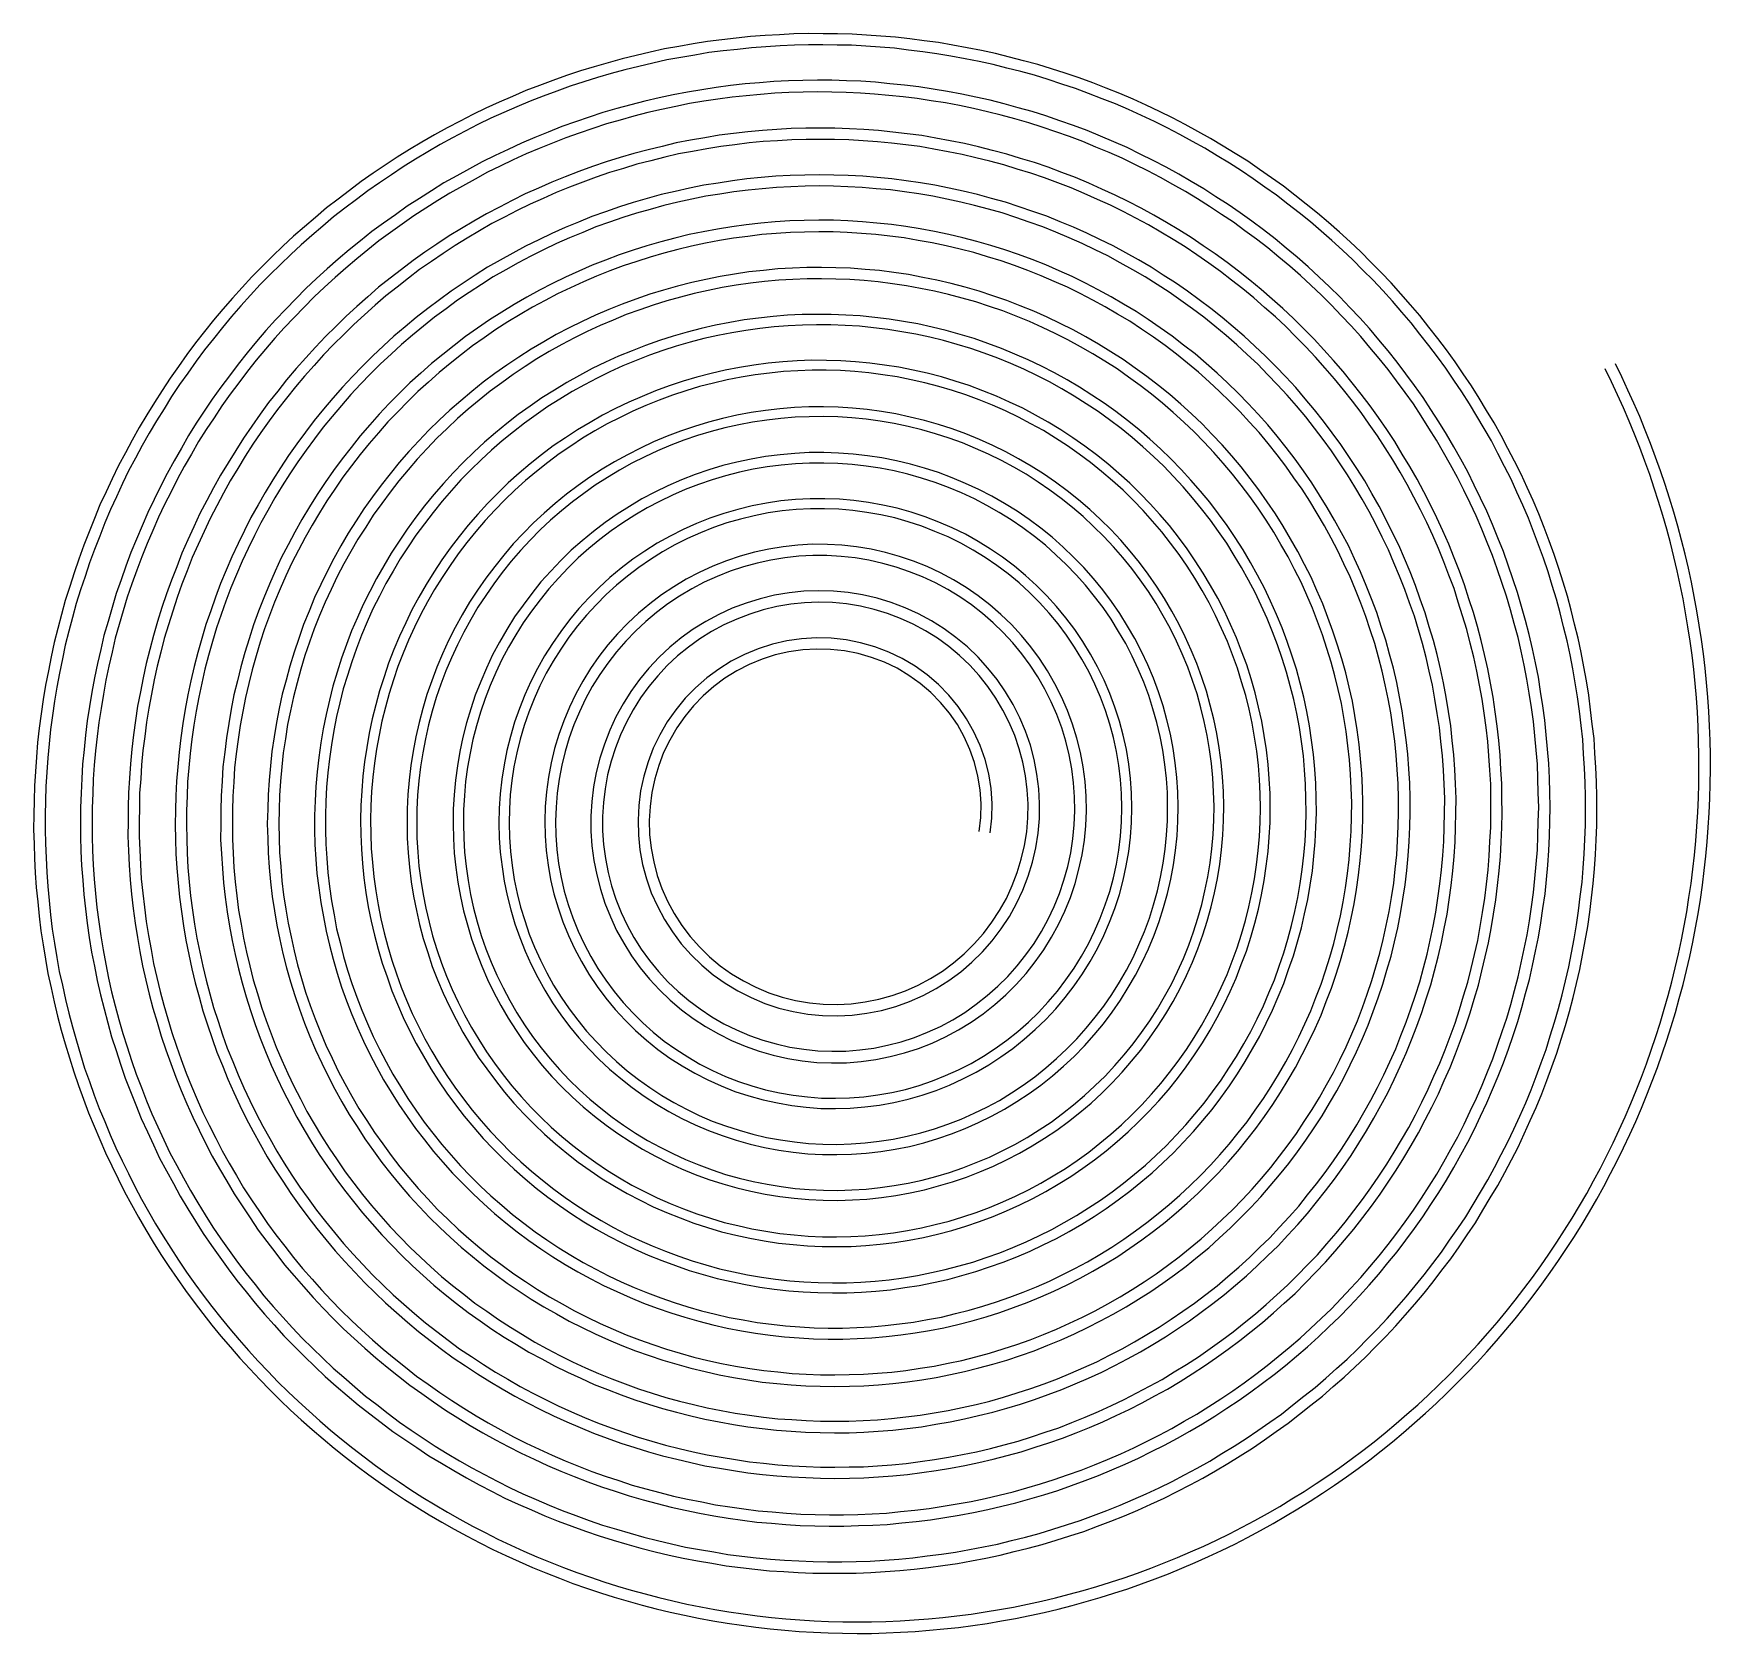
# Model space of a CAD drawing. Header units: millimetres. Extents: x -2.35 to 2.62, y -2.42 to 2.31.
import ezdxf

# ---------------------------------------------------------------- set-up
doc = ezdxf.new("R2010")
doc.units = ezdxf.units.MM

msp = doc.modelspace()

# ---------------------------------------------------------------- linework, layer by layer
at = {"layer": 'spiral_flanc_ext_gravure'}
msp.add_lwpolyline([(0.4829, -0.0525), (0.4877, -0.0094), (0.4886, 0.0346), (0.4856, 0.0786), (0.4787, 0.1221), (0.4679, 0.1649), (0.4533, 0.2065), (0.4352, 0.2466), (0.4135, 0.285), (0.3886, 0.3213), (0.3607, 0.3553), (0.3298, 0.3868), (0.2964, 0.4154), (0.2606, 0.4411), (0.2228, 0.4636), (0.1831, 0.4828), (0.1419, 0.4982), (0.0996, 0.5103), (0.0564, 0.5188), (0.0126, 0.5235), (-0.0313, 0.5247), (-0.0753, 0.522), (-0.1188, 0.5158), (-0.1617, 0.506), (-0.2036, 0.4925), (-0.2442, 0.4758), (-0.2834, 0.4557), (-0.3207, 0.4325), (-0.3561, 0.4064), (-0.3891, 0.3773), (-0.4197, 0.3458), (-0.4478, 0.312), (-0.4729, 0.2758), (-0.495, 0.2379), (-0.5142, 0.1984), (-0.5299, 0.1573), (-0.5424, 0.1152), (-0.5517, 0.0722), (-0.5573, 0.0286), (-0.5595, -0.0152), (-0.5585, -0.0591), (-0.5539, -0.1029), (-0.5458, -0.146), (-0.5345, -0.1884), (-0.5201, -0.2299), (-0.5021, -0.2701), (-0.4814, -0.3087), (-0.4578, -0.3457), (-0.4313, -0.3808), (-0.4022, -0.4137), (-0.3708, -0.4442), (-0.3372, -0.4725), (-0.3014, -0.498), (-0.2638, -0.5207), (-0.2247, -0.5405), (-0.1842, -0.5575), (-0.1425, -0.5713), (-0.0999, -0.5818), (-0.0567, -0.5893), (-0.0131, -0.5936), (0.0308, -0.5946), (0.0747, -0.5922), (0.1181, -0.5867), (0.1611, -0.5782), (0.2034, -0.5666), (0.2447, -0.5517), (0.2848, -0.5338), (0.3234, -0.5132), (0.3606, -0.4899), (0.396, -0.4641), (0.4293, -0.4355), (0.4605, -0.4047), (0.4894, -0.3718), (0.516, -0.3369), (0.5401, -0.3003), (0.5614, -0.2619), (0.5799, -0.2222), (0.5955, -0.1813), (0.6083, -0.1394), (0.6182, -0.0967), (0.6251, -0.0534), (0.6288, -0.0097), (0.6294, 0.0341), (0.627, 0.0778), (0.6216, 0.1213), (0.6133, 0.1642), (0.6021, 0.2066), (0.588, 0.2481), (0.5709, 0.2884), (0.5511, 0.3275), (0.5287, 0.3651), (0.5038, 0.4011), (0.4766, 0.4354), (0.4472, 0.4678), (0.4156, 0.4982), (0.3819, 0.5262), (0.3465, 0.5519), (0.3094, 0.5751), (0.2708, 0.5959), (0.231, 0.614), (0.1901, 0.6294), (0.1482, 0.6421), (0.1056, 0.6521), (0.0624, 0.6592), (0.0188, 0.6633), (-0.025, 0.6645), (-0.0687, 0.6628), (-0.1122, 0.6583), (-0.1553, 0.6509), (-0.1979, 0.6408), (-0.2397, 0.6279), (-0.2805, 0.6123), (-0.3203, 0.5942), (-0.3588, 0.5735), (-0.396, 0.5504), (-0.4315, 0.5249), (-0.4654, 0.4971), (-0.4973, 0.4672), (-0.5272, 0.4353), (-0.555, 0.4015), (-0.5806, 0.3661), (-0.6039, 0.3291), (-0.6248, 0.2907), (-0.6433, 0.2511), (-0.6592, 0.2104), (-0.6725, 0.1688), (-0.6832, 0.1264), (-0.6911, 0.0834), (-0.6964, 0.04), (-0.699, -0.0036), (-0.6988, -0.0473), (-0.6959, -0.0909), (-0.6902, -0.1342), (-0.6819, -0.1771), (-0.671, -0.2195), (-0.6575, -0.261), (-0.6414, -0.3016), (-0.6228, -0.3412), (-0.6018, -0.3795), (-0.5785, -0.4165), (-0.553, -0.4519), (-0.5253, -0.4858), (-0.4956, -0.5178), (-0.4641, -0.548), (-0.4307, -0.5763), (-0.3958, -0.6024), (-0.3593, -0.6264), (-0.3214, -0.6481), (-0.2823, -0.6675), (-0.2421, -0.6846), (-0.2009, -0.6991), (-0.1589, -0.7112), (-0.1163, -0.7207), (-0.0732, -0.7277), (-0.0298, -0.7321), (0.0138, -0.7339), (0.0575, -0.7331), (0.101, -0.7297), (0.1443, -0.7237), (0.1871, -0.7152), (0.2293, -0.7042), (0.2708, -0.6907), (0.3115, -0.6748), (0.3511, -0.6565), (0.3896, -0.6359), (0.4268, -0.613), (0.4626, -0.5881), (0.4969, -0.5611), (0.5295, -0.5321), (0.5604, -0.5013), (0.5895, -0.4688), (0.6166, -0.4346), (0.6417, -0.399), (0.6647, -0.3619), (0.6856, -0.3236), (0.7042, -0.2842), (0.7205, -0.2437), (0.7345, -0.2024), (0.746, -0.1604), (0.7552, -0.1178), (0.762, -0.0747), (0.7662, -0.0313), (0.768, 0.0122), (0.7674, 0.0558), (0.7643, 0.0993), (0.7587, 0.1425), (0.7507, 0.1854), (0.7401, 0.2278), (0.7272, 0.2694), (0.712, 0.3102), (0.6946, 0.3502), (0.6749, 0.389), (0.6531, 0.4268), (0.6293, 0.4632), (0.6035, 0.4983), (0.5757, 0.5319), (0.5462, 0.5639), (0.5149, 0.5942), (0.4821, 0.6228), (0.4476, 0.6495), (0.4117, 0.6743), (0.3745, 0.6969), (0.3361, 0.7174), (0.2966, 0.7358), (0.2562, 0.752), (0.215, 0.766), (0.1731, 0.7778), (0.1306, 0.7873), (0.0877, 0.7944), (0.0444, 0.7992), (0.001, 0.8017), (-0.0426, 0.8018), (-0.0861, 0.7994), (-0.1294, 0.7946), (-0.1723, 0.7875), (-0.2148, 0.7782), (-0.2567, 0.7666), (-0.298, 0.7528), (-0.3384, 0.7368), (-0.378, 0.7187), (-0.4166, 0.6986), (-0.4539, 0.6762), (-0.49, 0.6518), (-0.5247, 0.6256), (-0.558, 0.5976), (-0.5897, 0.5679), (-0.6199, 0.5366), (-0.6484, 0.5038), (-0.6751, 0.4695), (-0.7001, 0.4339), (-0.7229, 0.3968), (-0.7437, 0.3586), (-0.7625, 0.3194), (-0.7792, 0.2793), (-0.7939, 0.2384), (-0.8064, 0.1968), (-0.8168, 0.1546), (-0.825, 0.1119), (-0.8307, 0.0687), (-0.8341, 0.0254), (-0.8354, -0.018), (-0.8344, -0.0614), (-0.8313, -0.1047), (-0.8259, -0.1478), (-0.8184, -0.1906), (-0.8084, -0.233), (-0.7962, -0.2747), (-0.782, -0.3157), (-0.7657, -0.356), (-0.7474, -0.3953), (-0.7272, -0.4337), (-0.7051, -0.4711), (-0.6808, -0.5073), (-0.6547, -0.542), (-0.627, -0.5754), (-0.5976, -0.6073), (-0.5667, -0.6378), (-0.5344, -0.6667), (-0.5005, -0.694), (-0.4651, -0.7193), (-0.4286, -0.7427), (-0.391, -0.7643), (-0.3524, -0.7841), (-0.3129, -0.802), (-0.2725, -0.8179), (-0.2312, -0.8315), (-0.1893, -0.843), (-0.147, -0.8524), (-0.1043, -0.8598), (-0.0613, -0.8651), (-0.0179, -0.8684), (0.0255, -0.8691), (0.0689, -0.8677), (0.1121, -0.8642), (0.1551, -0.8586), (0.1977, -0.851), (0.2401, -0.8414), (0.2818, -0.8293), (0.3228, -0.8152), (0.3631, -0.7992), (0.4026, -0.7813), (0.4412, -0.7616), (0.4788, -0.7398), (0.5151, -0.7161), (0.5502, -0.6907), (0.5841, -0.6637), (0.6167, -0.6351), (0.648, -0.6051), (0.6775, -0.5732), (0.7054, -0.54), (0.7317, -0.5056), (0.7564, -0.47), (0.7794, -0.4332), (0.8005, -0.3953), (0.8195, -0.3563), (0.8367, -0.3166), (0.8521, -0.2761), (0.8656, -0.2349), (0.877, -0.193), (0.8861, -0.1506), (0.8933, -0.1079), (0.8985, -0.0649), (0.9018, -0.0217), (0.903, 0.0217), (0.9017, 0.065), (0.8985, 0.1082), (0.8934, 0.1512), (0.8863, 0.1939), (0.8771, 0.2364), (0.8656, 0.2782), (0.8523, 0.3193), (0.8372, 0.3599), (0.8203, 0.3998), (0.8012, 0.4388), (0.7802, 0.4767), (0.7576, 0.5136), (0.7335, 0.5495), (0.7076, 0.5844), (0.6798, 0.6177), (0.6506, 0.6497), (0.6201, 0.6803), (0.5882, 0.7096), (0.5549, 0.7374), (0.5201, 0.7633), (0.4843, 0.7876), (0.4475, 0.8103), (0.4096, 0.8315), (0.3706, 0.8505), (0.3309, 0.8677), (0.2905, 0.8831), (0.2494, 0.8968), (0.2076, 0.9085), (0.1653, 0.918), (0.1227, 0.9256), (0.0799, 0.9314), (0.0367, 0.9354), (-0.0067, 0.9368), (-0.0499, 0.9364), (-0.0931, 0.9342), (-0.1363, 0.9301), (-0.1792, 0.9237), (-0.2217, 0.9153), (-0.2637, 0.9051), (-0.3053, 0.8932), (-0.3464, 0.8793), (-0.3866, 0.8632), (-0.4261, 0.8455), (-0.4648, 0.8261), (-0.5027, 0.8051), (-0.5393, 0.7819), (-0.5749, 0.7573), (-0.6094, 0.7312), (-0.6429, 0.7037), (-0.6747, 0.6742), (-0.7052, 0.6436), (-0.7344, 0.6117), (-0.7624, 0.5786), (-0.7884, 0.5438), (-0.8129, 0.5082), (-0.8359, 0.4716), (-0.8575, 0.434), (-0.8768, 0.3952), (-0.8945, 0.3557), (-0.9105, 0.3156), (-0.9251, 0.2747), (-0.9371, 0.233), (-0.9475, 0.1911), (-0.9561, 0.1487), (-0.9631, 0.1059), (-0.9675, 0.0627), (-0.9702, 0.0196), (-0.9712, -0.0236), (-0.9704, -0.067), (-0.9672, -0.1102), (-0.9622, -0.1531), (-0.9556, -0.1959), (-0.947, -0.2384), (-0.9362, -0.2803), (-0.9238, -0.3217), (-0.9098, -0.3627), (-0.8937, -0.403), (-0.8757, -0.4423), (-0.8563, -0.4809), (-0.8353, -0.5188), (-0.8123, -0.5556), (-0.7878, -0.5912), (-0.7619, -0.6258), (-0.7346, -0.6595), (-0.7054, -0.6916), (-0.6751, -0.7224), (-0.6436, -0.752), (-0.6108, -0.7803), (-0.5765, -0.8068), (-0.5414, -0.8319), (-0.5052, -0.8558), (-0.4678, -0.8777), (-0.4296, -0.8979), (-0.3907, -0.9167), (-0.3509, -0.934), (-0.3102, -0.9489), (-0.2691, -0.9623), (-0.2275, -0.9741), (-0.1853, -0.984), (-0.1427, -0.9918), (-0.1, -0.998), (-0.0569, -1.0027), (-0.0136, -1.0048), (0.0296, -1.0053), (0.0729, -1.0042), (0.1161, -1.0012), (0.1591, -0.9959), (0.2017, -0.9892), (0.2443, -0.9808), (0.2863, -0.9701), (0.3277, -0.9578), (0.3687, -0.944), (0.4091, -0.9282), (0.4486, -0.9106), (0.4873, -0.8916), (0.5255, -0.8711), (0.5625, -0.8484), (0.5984, -0.8245), (0.6336, -0.7992), (0.6675, -0.7723), (0.7001, -0.7438), (0.7317, -0.7143), (0.7621, -0.6835), (0.7908, -0.651), (0.8182, -0.6177), (0.8446, -0.5833), (0.869, -0.5475), (0.892, -0.5109), (0.9137, -0.4735), (0.9336, -0.435), (0.9517, -0.3957), (0.9684, -0.3559), (0.9836, -0.3152), (0.9965, -0.2739), (1.0079, -0.2323), (1.018, -0.1901), (1.0256, -0.1475), (1.0317, -0.1047), (1.0363, -0.0617), (1.0388, -0.0184), (1.0394, 0.0248), (1.0385, 0.068), (1.0358, 0.1113), (1.0309, 0.1543), (1.0246, 0.1969), (1.0167, 0.2396), (1.0065, 0.2817), (0.9949, 0.3232), (0.9818, 0.3645), (0.9664, 0.4051), (0.9497, 0.4448), (0.9316, 0.4841), (0.9114, 0.5225), (0.8898, 0.5599), (0.867, 0.5966), (0.8424, 0.6323), (0.8163, 0.6668), (0.7891, 0.7003), (0.7604, 0.7328), (0.7302, 0.7638), (0.6991, 0.7937), (0.6667, 0.8225), (0.6328, 0.8495), (0.5983, 0.8754), (0.5627, 0.9001), (0.5258, 0.9227), (0.4883, 0.9441), (0.45, 0.9643), (0.4105, 0.9823), (0.3708, 0.9989), (0.3303, 1.0144), (0.289, 1.0274), (0.2475, 1.039), (0.2054, 1.0494), (0.1628, 1.0574), (0.1202, 1.0639), (0.0772, 1.0691), (0.034, 1.072), (-0.0092, 1.0733), (-0.0524, 1.0732), (-0.0957, 1.0709), (-0.1387, 1.0669), (-0.1816, 1.0617), (-0.2243, 1.0541), (-0.2665, 1.0451), (-0.3085, 1.0347), (-0.3499, 1.0221), (-0.3907, 1.008), (-0.4312, 0.9927), (-0.4708, 0.9752), (-0.5096, 0.9563), (-0.548, 0.9363), (-0.5852, 0.9142), (-0.6215, 0.8908), (-0.6572, 0.8664), (-0.6915, 0.84), (-0.7248, 0.8125), (-0.7573, 0.784), (-0.7882, 0.7536), (-0.818, 0.7224), (-0.847, 0.6902), (-0.874, 0.6564), (-0.8999, 0.622), (-0.9249, 0.5866), (-0.9477, 0.5497), (-0.9693, 0.5125), (-0.9899, 0.4744), (-1.0082, 0.4352), (-1.0253, 0.3956), (-1.0412, 0.3553), (-1.0548, 0.3142), (-1.0672, 0.2729), (-1.0781, 0.231), (-1.0869, 0.1887), (-1.0944, 0.1462), (-1.1002, 0.1033), (-1.104, 0.0603), (-1.1066, 0.0171), (-1.1072, -0.0262), (-1.106, -0.0693), (-1.1036, -0.1125), (-1.099, -0.1555), (-1.0928, -0.1982), (-1.0855, -0.2408), (-1.0758, -0.283), (-1.0648, -0.3247), (-1.0525, -0.3662), (-1.0379, -0.4069), (-1.0223, -0.4471), (-1.0051, -0.4868), (-0.986, -0.5256), (-0.9658, -0.5637), (-0.944, -0.6011), (-0.9206, -0.6374), (-0.8963, -0.6731), (-0.8702, -0.7076), (-0.8429, -0.741), (-0.8146, -0.7737), (-0.7846, -0.8048), (-0.7537, -0.8349), (-0.7218, -0.8642), (-0.6884, -0.8916), (-0.6543, -0.918), (-0.6192, -0.9432), (-0.5829, -0.9667), (-0.5461, -0.9892), (-0.5081, -1.01), (-0.4695, -1.0292), (-0.4304, -1.0475), (-0.3902, -1.0637), (-0.3498, -1.0785), (-0.3087, -1.0922), (-0.267, -1.1035), (-0.2252, -1.1138), (-0.1828, -1.1225), (-0.1401, -1.1291), (-0.0973, -1.1347), (-0.0542, -1.1383), (-0.0112, -1.1402), (0.0321, -1.1411), (0.0753, -1.1394), (0.1183, -1.1367), (0.1613, -1.1324), (0.204, -1.126), (0.2465, -1.1185), (0.2887, -1.1091), (0.3304, -1.0981), (0.3719, -1.0861), (0.4127, -1.0717), (0.4529, -1.0563), (0.4928, -1.0394), (0.5316, -1.0206), (0.57, -1.0009), (0.6075, -0.9795), (0.6441, -0.9566), (0.6802, -0.9328), (0.7149, -0.907), (0.7487, -0.8804), (0.7818, -0.8526), (0.8134, -0.8232), (0.8443, -0.793), (0.8738, -0.7614), (0.902, -0.7289), (0.9295, -0.6956), (0.9551, -0.6607), (0.9797, -0.6253), (1.003, -0.5889), (1.0246, -0.5516), (1.0454, -0.5138), (1.0642, -0.4749), (1.0818, -0.4355), (1.0982, -0.3955), (1.1125, -0.3548), (1.1258, -0.3138), (1.1373, -0.2721), (1.1472, -0.2302), (1.1562, -0.1879), (1.1627, -0.1452), (1.1681, -0.1025), (1.172, -0.0594), (1.1739, -0.0164), (1.1749, 0.0268), (1.1736, 0.07), (1.1711, 0.113), (1.1672, 0.156), (1.1612, 0.1987), (1.1542, 0.2413), (1.1452, 0.2836), (1.1348, 0.3254), (1.1232, 0.367), (1.1094, 0.4079), (1.0948, 0.4484), (1.0783, 0.4884), (1.0604, 0.5276), (1.0416, 0.5665), (1.0205, 0.6042), (0.9988, 0.6414), (0.9754, 0.6777), (0.9507, 0.713), (0.9252, 0.7479), (0.8977, 0.7812), (0.8695, 0.8137), (0.84, 0.8453), (0.8093, 0.8755), (0.7779, 0.9052), (0.7449, 0.933), (0.7113, 0.96), (0.6766, 0.9858), (0.641, 1.01), (0.6048, 1.0335), (0.5673, 1.055), (0.5295, 1.0755), (0.4907, 1.0946), (0.4513, 1.1121), (0.4115, 1.1288), (0.3708, 1.1432), (0.3299, 1.1566), (0.2883, 1.1685), (0.2465, 1.1786), (0.2043, 1.188), (0.1616, 1.1948), (0.119, 1.2008), (0.076, 1.205), (0.033, 1.2076), (-0.0101, 1.2092), (-0.0533, 1.2084), (-0.0964, 1.2067), (-0.1394, 1.2032), (-0.1822, 1.1982), (-0.2249, 1.1921), (-0.2673, 1.1837), (-0.3094, 1.1745), (-0.3511, 1.1633), (-0.3923, 1.1508), (-0.4333, 1.1372), (-0.4734, 1.1215), (-0.5133, 1.1051), (-0.5524, 1.0866), (-0.5908, 1.0672), (-0.6287, 1.0464), (-0.6654, 1.024), (-0.7019, 1.0009), (-0.737, 0.9757), (-0.7715, 0.9499), (-0.805, 0.9226), (-0.8374, 0.8943), (-0.8692, 0.865), (-0.8993, 0.8341), (-0.9288, 0.8028), (-0.9569, 0.77), (-0.9839, 0.7364), (-1.01, 0.702), (-1.0343, 0.6664), (-1.0581, 0.6304), (-1.0798, 0.5931), (-1.1007, 0.5554), (-1.1202, 0.5169), (-1.1381, 0.4777), (-1.1552, 0.4381), (-1.1701, 0.3976), (-1.1843, 0.3569), (-1.1965, 0.3155), (-1.2075, 0.2739), (-1.2172, 0.2318), (-1.2251, 0.1894), (-1.2322, 0.1469), (-1.2368, 0.1039), (-1.2406, 0.061), (-1.2427, 0.0179), (-1.2432, -0.0251), (-1.2426, -0.0683), (-1.2399, -0.1113), (-1.2365, -0.1543), (-1.2308, -0.1971), (-1.2241, -0.2397), (-1.2158, -0.2821), (-1.206, -0.324), (-1.1952, -0.3658), (-1.1822, -0.4069), (-1.1685, -0.4478), (-1.1528, -0.488), (-1.1361, -0.5277), (-1.1179, -0.5668), (-1.0983, -0.6052), (-1.0779, -0.6432), (-1.0554, -0.68), (-1.0324, -0.7165), (-1.0075, -0.7517), (-0.9819, -0.7863), (-0.9549, -0.82), (-0.9267, -0.8526), (-0.8978, -0.8846), (-0.8673, -0.9151), (-0.8363, -0.945), (-0.8037, -0.9734), (-0.7706, -1.0009), (-0.7364, -1.0272), (-0.7013, -1.0522), (-0.6656, -1.0765), (-0.6287, -1.0988), (-0.5915, -1.1206), (-0.5532, -1.1404), (-0.5145, -1.1594), (-0.475, -1.1768), (-0.4351, -1.1929), (-0.3946, -1.2079), (-0.3536, -1.221), (-0.3123, -1.2336), (-0.2703, -1.2436), (-0.2283, -1.2531), (-0.1858, -1.2606), (-0.1432, -1.267), (-0.1004, -1.2719), (-0.0574, -1.2751), (-0.0143, -1.2775), (0.0288, -1.2775), (0.0719, -1.277), (0.115, -1.2742), (0.1579, -1.2705), (0.2007, -1.2651), (0.2432, -1.2583), (0.2856, -1.2504), (0.3275, -1.2405), (0.3694, -1.23), (0.4106, -1.2171), (0.4515, -1.2037), (0.4918, -1.1883), (0.5316, -1.1719), (0.5709, -1.1541), (0.6095, -1.1349), (0.6476, -1.1147), (0.6847, -1.0928), (0.7216, -1.0704), (0.7571, -1.0458), (0.7921, -1.0209), (0.8261, -0.9942), (0.8593, -0.9668), (0.8915, -0.9381), (0.9227, -0.9084), (0.9532, -0.8778), (0.9821, -0.8459), (1.0107, -0.8136), (1.0373, -0.7797), (1.0635, -0.7455), (1.088, -0.71), (1.1117, -0.674), (1.134, -0.6371), (1.155, -0.5995), (1.1751, -0.5613), (1.1934, -0.5223), (1.2112, -0.483), (1.2267, -0.4428), (1.2418, -0.4024), (1.2547, -0.3612), (1.2668, -0.3199), (1.2772, -0.2781), (1.2864, -0.236), (1.2943, -0.1936), (1.3005, -0.151), (1.3058, -0.1082), (1.309, -0.0652), (1.3118, -0.0222), (1.3119, 0.021), (1.3117, 0.064), (1.3092, 0.1071), (1.3059, 0.1501), (1.3009, 0.1929), (1.2946, 0.2355), (1.287, 0.278), (1.2777, 0.32), (1.2676, 0.3619), (1.2554, 0.4032), (1.2427, 0.4445), (1.2277, 0.4849), (1.2123, 0.5251), (1.1948, 0.5646), (1.1766, 0.6036), (1.1568, 0.6419), (1.1359, 0.6796), (1.1138, 0.7166), (1.0904, 0.7528), (1.0662, 0.7884), (1.0403, 0.8229), (1.0139, 0.857), (0.9858, 0.8896), (0.9573, 0.922), (0.927, 0.9527), (0.8964, 0.983), (0.8643, 1.0118), (0.8317, 1.0399), (0.7979, 1.0668), (0.7635, 1.0926), (0.7282, 1.1174), (0.692, 1.1408), (0.6553, 1.1634), (0.6176, 1.1842), (0.5796, 1.2046), (0.5406, 1.2229), (0.5014, 1.2408), (0.4612, 1.2565), (0.4209, 1.2717), (0.3799, 1.2849), (0.3386, 1.2973), (0.2969, 1.3081), (0.2549, 1.3177), (0.2126, 1.3259), (0.17, 1.3326), (0.1273, 1.3383), (0.0844, 1.3422), (0.0414, 1.3452), (-0.0017, 1.3462), (-0.0448, 1.3467), (-0.0879, 1.3447), (-0.1309, 1.3424), (-0.1738, 1.3377), (-0.2165, 1.3326), (-0.259, 1.3253), (-0.3013, 1.3173), (-0.3433, 1.3075), (-0.385, 1.2967), (-0.4263, 1.2844), (-0.4672, 1.2708), (-0.5077, 1.2561), (-0.5476, 1.2398), (-0.5871, 1.2226), (-0.6258, 1.2037), (-0.6643, 1.1842), (-0.7016, 1.1627), (-0.7388, 1.141), (-0.7747, 1.1171), (-0.8104, 1.0929), (-0.8448, 1.0669), (-0.8788, 1.0404), (-0.9115, 1.0123), (-0.9437, 0.9837), (-0.9746, 0.9537), (-1.0049, 0.9231), (-1.034, 0.8913), (-1.0621, 0.8587), (-1.0892, 0.8252), (-1.1152, 0.7908), (-1.1402, 0.7557), (-1.1639, 0.7197), (-1.1868, 0.6832), (-1.208, 0.6457), (-1.2287, 0.6079), (-1.2474, 0.5691), (-1.2658, 0.5301), (-1.282, 0.4902), (-1.2979, 0.4501), (-1.3115, 0.4092), (-1.3248, 0.3682), (-1.3359, 0.3266), (-1.3465, 0.2849), (-1.3551, 0.2426), (-1.3629, 0.2003), (-1.369, 0.1576), (-1.3741, 0.1148), (-1.3775, 0.0718), (-1.3799, 0.0289), (-1.3807, -0.0143), (-1.3803, -0.0573), (-1.3785, -0.1004), (-1.3753, -0.1433), (-1.371, -0.1862), (-1.3651, -0.2289), (-1.3582, -0.2714), (-1.3495, -0.3136), (-1.34, -0.3557), (-1.3287, -0.3972), (-1.3167, -0.4386), (-1.3027, -0.4793), (-1.2883, -0.52), (-1.2717, -0.5597), (-1.2549, -0.5994), (-1.2358, -0.638), (-1.2165, -0.6766), (-1.1951, -0.714), (-1.1734, -0.7512), (-1.1498, -0.7872), (-1.1258, -0.823), (-1.1, -0.8576), (-1.0739, -0.8918), (-1.046, -0.9247), (-1.0178, -0.9572), (-0.988, -0.9884), (-0.9577, -1.019), (-0.9262, -1.0483), (-0.894, -1.077), (-0.8608, -1.1044), (-0.8269, -1.131), (-0.792, -1.1563), (-0.7565, -1.1807), (-0.7202, -1.2039), (-0.6833, -1.2261), (-0.6456, -1.2471), (-0.6074, -1.2668), (-0.5686, -1.2855), (-0.5291, -1.3029), (-0.4893, -1.3192), (-0.4488, -1.334), (-0.408, -1.3479), (-0.3668, -1.3602), (-0.3252, -1.3717), (-0.2833, -1.3814), (-0.2411, -1.3903), (-0.1986, -1.3974), (-0.156, -1.4038), (-0.1132, -1.4082), (-0.0702, -1.412), (-0.0272, -1.4138), (0.0159, -1.415), (0.0589, -1.4141), (0.102, -1.4127), (0.1449, -1.4092), (0.1878, -1.4053), (0.2305, -1.3991), (0.2731, -1.3926), (0.3152, -1.3838), (0.3574, -1.3747), (0.3989, -1.3634), (0.4404, -1.3518), (0.4812, -1.338), (0.522, -1.3239), (0.5618, -1.3076), (0.6016, -1.2911), (0.6404, -1.2724), (0.6792, -1.2536), (0.7168, -1.2325), (0.7543, -1.2114), (0.7906, -1.1881), (0.8268, -1.1648), (0.8616, -1.1393), (0.8963, -1.1138), (0.9295, -1.0864), (0.9626, -1.0588), (0.9941, -1.0294), (1.0255, -0.9999), (1.0551, -0.9686), (1.0847, -0.9373), (1.1124, -0.9043), (1.1401, -0.8713), (1.1658, -0.8367), (1.1914, -0.802), (1.2149, -0.7659), (1.2384, -0.7298), (1.2598, -0.6924), (1.2811, -0.655), (1.3001, -0.6163), (1.3191, -0.5777), (1.3359, -0.5379), (1.3525, -0.4982), (1.3668, -0.4576), (1.3811, -0.4169), (1.393, -0.3755), (1.4047, -0.3341), (1.4142, -0.292), (1.4234, -0.2499), (1.4303, -0.2074), (1.437, -0.1649), (1.4414, -0.122), (1.4456, -0.0791), (1.4474, -0.0361), (1.449, 0.007), (1.4483, 0.0501), (1.4473, 0.0931), (1.4441, 0.1361), (1.4405, 0.179), (1.4347, 0.2217), (1.4285, 0.2643), (1.4203, 0.3066), (1.4116, 0.3488), (1.4009, 0.3906), (1.3897, 0.4321), (1.3766, 0.4732), (1.3629, 0.514), (1.3474, 0.5542), (1.3313, 0.5942), (1.3135, 0.6334), (1.295, 0.6723), (1.2749, 0.7104), (1.2541, 0.7482), (1.2319, 0.7851), (1.2089, 0.8215), (1.1846, 0.857), (1.1594, 0.892), (1.1331, 0.9261), (1.1059, 0.9595), (1.0777, 0.992), (1.0485, 1.0237), (1.0184, 1.0546), (0.9874, 1.0844), (0.9556, 1.1135), (0.9228, 1.1415), (0.8894, 1.1687), (0.855, 1.1946), (0.8202, 1.2199), (0.7843, 1.2437), (0.748, 1.267), (0.7107, 1.2886), (0.6732, 1.3098), (0.6347, 1.3291), (0.596, 1.3481), (0.5565, 1.3651), (0.5168, 1.3818), (0.4762, 1.3964), (0.4356, 1.4109), (0.3943, 1.4231), (0.3529, 1.4352), (0.311, 1.4449), (0.269, 1.4545), (0.2265, 1.4618), (0.184, 1.4688), (0.1412, 1.4737), (0.0984, 1.4783), (0.0553, 1.4807), (0.0123, 1.4827), (-0.0308, 1.4827), (-0.0739, 1.4821), (-0.1169, 1.4798), (-0.1598, 1.4765), (-0.2026, 1.4718), (-0.2453, 1.466), (-0.2878, 1.4589), (-0.3301, 1.4505), (-0.3721, 1.441), (-0.4138, 1.4301), (-0.4552, 1.4183), (-0.4962, 1.405), (-0.5369, 1.3909), (-0.577, 1.3751), (-0.6169, 1.3588), (-0.6559, 1.3406), (-0.6948, 1.3222), (-0.7327, 1.3017), (-0.7706, 1.2811), (-0.8072, 1.2583), (-0.8438, 1.2356), (-0.8791, 1.2108), (-0.9142, 1.1859), (-0.948, 1.1592), (-0.9816, 1.1323), (-1.014, 1.1038), (-1.0459, 1.0748), (-1.0766, 1.0446), (-1.1067, 1.0138), (-1.1357, 0.982), (-1.164, 0.9494), (-1.1912, 0.9161), (-1.2174, 0.8819), (-1.2428, 0.8471), (-1.2669, 0.8114), (-1.2904, 0.7752), (-1.3123, 0.7382), (-1.3338, 0.7008), (-1.3535, 0.6625), (-1.3729, 0.624), (-1.3902, 0.5846), (-1.4076, 0.5451), (-1.4225, 0.5047), (-1.4374, 0.4643), (-1.4502, 0.4231), (-1.4627, 0.3819), (-1.4732, 0.3401), (-1.4831, 0.2982), (-1.4914, 0.2559), (-1.4988, 0.2135), (-1.5048, 0.1708), (-1.5097, 0.128), (-1.5134, 0.0851), (-1.5157, 0.0421), (-1.5172, -0.001), (-1.5169, -0.0441), (-1.516, -0.0871), (-1.5131, -0.1301), (-1.51, -0.1731), (-1.5045, -0.2158), (-1.4991, -0.2586), (-1.4911, -0.301), (-1.4831, -0.3433), (-1.4729, -0.3852), (-1.4624, -0.4269), (-1.45, -0.4682), (-1.437, -0.5092), (-1.4224, -0.5498), (-1.407, -0.59), (-1.3903, -0.6298), (-1.3725, -0.669), (-1.3538, -0.7078), (-1.3336, -0.7458), (-1.3129, -0.7836), (-1.2905, -0.8204), (-1.2679, -0.8571), (-1.2433, -0.8925), (-1.2187, -0.9278), (-1.1921, -0.9618), (-1.1654, -0.9956), (-1.1371, -1.0281), (-1.1084, -1.0602), (-1.0785, -1.0912), (-1.048, -1.1216), (-1.0164, -1.151), (-0.9841, -1.1794), (-0.9511, -1.2072), (-0.9172, -1.2337), (-0.8828, -1.2597), (-0.8474, -1.2841), (-0.8117, -1.3083), (-0.7748, -1.3305), (-0.7379, -1.3528), (-0.6997, -1.3729), (-0.6616, -1.3928), (-0.6225, -1.4109), (-0.5832, -1.4286), (-0.5432, -1.4447), (-0.503, -1.4599), (-0.4622, -1.474), (-0.4211, -1.4868), (-0.3797, -1.4988), (-0.3379, -1.5091), (-0.2959, -1.5189), (-0.2536, -1.5267), (-0.2112, -1.5344), (-0.1684, -1.5397), (-0.1256, -1.5449), (-0.0826, -1.5479), (-0.0397, -1.5506), (0.0034, -1.5514), (0.0465, -1.5515), (0.0896, -1.5501), (0.1325, -1.5476), (0.1755, -1.5441), (0.2182, -1.539), (0.261, -1.5334), (0.3033, -1.5257), (0.3458, -1.5179), (0.3876, -1.5078), (0.4295, -1.4976), (0.4708, -1.4852), (0.5119, -1.4725), (0.5526, -1.4581), (0.5929, -1.443), (0.6327, -1.4266), (0.672, -1.4091), (0.7111, -1.3908), (0.7493, -1.3709), (0.7873, -1.3507), (0.8243, -1.3286), (0.8613, -1.3065), (0.8969, -1.2822), (0.9324, -1.2579), (0.9668, -1.2319), (1.0009, -1.2055), (1.0339, -1.1779), (1.0663, -1.1495), (1.098, -1.1203), (1.1286, -1.09), (1.1588, -1.0593), (1.1876, -1.0273), (1.2162, -0.9951), (1.2431, -0.9613), (1.2698, -0.9276), (1.2949, -0.8925), (1.3196, -0.8572), (1.3429, -0.821), (1.3654, -0.7843), (1.3869, -0.747), (1.4072, -0.709), (1.4269, -0.6707), (1.4449, -0.6316), (1.4627, -0.5923), (1.4783, -0.5521), (1.4939, -0.512), (1.5074, -0.471), (1.5206, -0.4301), (1.5321, -0.3885), (1.5428, -0.3468), (1.5523, -0.3048), (1.5605, -0.2625), (1.568, -0.2201), (1.5736, -0.1774), (1.579, -0.1346), (1.5821, -0.0916), (1.5851, -0.0487), (1.586, -0.0056), (1.5864, 0.0374), (1.5852, 0.0805), (1.5831, 0.1235), (1.5799, 0.1665), (1.5752, 0.2093), (1.5699, 0.2521), (1.5627, 0.2945), (1.5554, 0.337), (1.5456, 0.379), (1.5358, 0.4209), (1.524, 0.4624), (1.5117, 0.5036), (1.4981, 0.5445), (1.4833, 0.5849), (1.4678, 0.6251), (1.4506, 0.6646), (1.4332, 0.704), (1.4137, 0.7424), (1.3942, 0.7808), (1.3727, 0.8182), (1.3509, 0.8553), (1.3277, 0.8917), (1.3037, 0.9274), (1.2789, 0.9626), (1.2528, 0.9968), (1.2264, 1.0309), (1.1983, 1.0635), (1.1702, 1.0962), (1.1403, 1.1273), (1.1103, 1.1581), (1.079, 1.1878), (1.0472, 1.2168), (1.0146, 1.245), (0.9811, 1.272), (0.9473, 1.2987), (0.9122, 1.3237), (0.8771, 1.3487), (0.8406, 1.3717), (0.8042, 1.3945), (0.7667, 1.4158), (0.7289, 1.4364), (0.6905, 1.456), (0.6516, 1.4743), (0.6123, 1.4921), (0.5723, 1.508), (0.5323, 1.524), (0.4913, 1.5376), (0.4505, 1.5511), (0.409, 1.5628), (0.3674, 1.5738), (0.3254, 1.5837), (0.2833, 1.5922), (0.2409, 1.6002), (0.1983, 1.6061), (0.1556, 1.6121), (0.1126, 1.6156), (0.0697, 1.619), (0.0266, 1.6206), (-0.0164, 1.6214), (-0.0595, 1.6211), (-0.1024, 1.6193), (-0.1455, 1.6171), (-0.1883, 1.6127), (-0.2312, 1.6084), (-0.2738, 1.6016), (-0.3163, 1.5947), (-0.3585, 1.5862), (-0.4005, 1.5767), (-0.4423, 1.5663), (-0.4836, 1.5544), (-0.525, 1.5421), (-0.5656, 1.5277), (-0.6062, 1.5132), (-0.646, 1.4968), (-0.6856, 1.48), (-0.7247, 1.4618), (-0.7632, 1.4426), (-0.8015, 1.4228), (-0.8387, 1.4013), (-0.8761, 1.3798), (-0.9122, 1.3561), (-0.9481, 1.3325), (-0.9831, 1.3072), (-1.0175, 1.2815), (-1.0513, 1.2547), (-1.0842, 1.227), (-1.1168, 1.1988), (-1.148, 1.1691), (-1.1791, 1.1393), (-1.2087, 1.1079), (-1.238, 1.0764), (-1.2662, 1.0438), (-1.2935, 1.0106), (-1.3203, 0.9768), (-1.3456, 0.9421), (-1.3709, 0.9072), (-1.3942, 0.8708), (-1.4173, 0.8346), (-1.4389, 0.7973), (-1.4599, 0.7597), (-1.4799, 0.7215), (-1.4985, 0.6828), (-1.5169, 0.6438), (-1.5332, 0.6039), (-1.5495, 0.564), (-1.5639, 0.5233), (-1.5777, 0.4826), (-1.5903, 0.4414), (-1.6017, 0.3999), (-1.6126, 0.3582), (-1.6215, 0.3161), (-1.6303, 0.2739), (-1.6369, 0.2313), (-1.6432, 0.1888), (-1.648, 0.1459), (-1.6518, 0.1031), (-1.6548, 0.0601), (-1.656, 0.0171), (-1.6572, -0.026), (-1.6558, -0.0692), (-1.6544, -0.1121), (-1.6513, -0.1551), (-1.6473, -0.1979), (-1.6424, -0.2408), (-1.6358, -0.2833), (-1.6291, -0.3259), (-1.62, -0.368), (-1.6109, -0.4101), (-1.6, -0.4518), (-1.5884, -0.4932), (-1.5758, -0.5344), (-1.5617, -0.575), (-1.5474, -0.6157), (-1.5309, -0.6556), (-1.5144, -0.6953), (-1.4961, -0.7343), (-1.4773, -0.773), (-1.4574, -0.8113), (-1.4363, -0.8487), (-1.4149, -0.8861), (-1.3915, -0.9223), (-1.3682, -0.9585), (-1.3431, -0.9936), (-1.3176, -1.0282), (-1.2912, -1.0623), (-1.2637, -1.0954), (-1.2359, -1.1283), (-1.2064, -1.1598), (-1.177, -1.1911), (-1.146, -1.2212), (-1.1148, -1.2507), (-1.0827, -1.2795), (-1.0497, -1.3071), (-1.0164, -1.3345), (-0.9818, -1.3602), (-0.9472, -1.3858), (-0.9114, -1.4098), (-0.8754, -1.4332), (-0.8386, -1.4558), (-0.8013, -1.4771), (-0.7637, -1.4982), (-0.725, -1.5172), (-0.6864, -1.5362), (-0.6469, -1.5535), (-0.6072, -1.5701), (-0.5671, -1.5858), (-0.5265, -1.6), (-0.4857, -1.6142), (-0.4442, -1.6259), (-0.4029, -1.6377), (-0.3609, -1.6477), (-0.319, -1.657), (-0.2767, -1.6654), (-0.2342, -1.6721), (-0.1916, -1.6788), (-0.1487, -1.683), (-0.1059, -1.6871), (-0.0628, -1.6897), (-0.0199, -1.6912), (0.0232, -1.6921), (0.0662, -1.6911), (0.1093, -1.69), (0.1523, -1.6867), (0.1952, -1.6831), (0.238, -1.6781), (0.2805, -1.6719), (0.3231, -1.6653), (0.3653, -1.6565), (0.4075, -1.6478), (0.4492, -1.637), (0.4907, -1.6258), (0.532, -1.6134), (0.5728, -1.5997), (0.6136, -1.5858), (0.6536, -1.5697), (0.6934, -1.5535), (0.7327, -1.5357), (0.7715, -1.5172), (0.8101, -1.4979), (0.8477, -1.4772), (0.8854, -1.4563), (0.922, -1.4333), (0.9583, -1.4103), (0.9939, -1.386), (1.0287, -1.3609), (1.0635, -1.3353), (1.0968, -1.308), (1.1301, -1.2808), (1.1622, -1.2519), (1.1938, -1.2228), (1.2247, -1.1928), (1.2545, -1.1618), (1.2844, -1.1307), (1.3123, -1.0978), (1.3402, -1.0651), (1.3669, -1.0312), (1.3927, -0.9969), (1.4181, -0.9621), (1.4419, -0.9262), (1.4657, -0.8903), (1.4877, -0.8531), (1.5092, -0.816), (1.5298, -0.7781), (1.549, -0.7397), (1.5682, -0.701), (1.5852, -0.6614), (1.6021, -0.6219), (1.6175, -0.5816), (1.632, -0.5412), (1.646, -0.5003), (1.658, -0.4591), (1.6701, -0.4177), (1.6801, -0.3757), (1.6896, -0.3338), (1.6981, -0.2915), (1.7051, -0.2492), (1.712, -0.2066), (1.7165, -0.1637), (1.721, -0.121), (1.7238, -0.0779), (1.7257, -0.035), (1.727, 0.0081), (1.7263, 0.0511), (1.7256, 0.0942), (1.7228, 0.1373), (1.7195, 0.1801), (1.7151, 0.223), (1.7093, 0.2655), (1.7034, 0.3083), (1.695, 0.3506), (1.6867, 0.3927), (1.6768, 0.4347), (1.6659, 0.4762), (1.6545, 0.5179), (1.6411, 0.5588), (1.6277, 0.5997), (1.6125, 0.64), (1.5967, 0.68), (1.58, 0.7198), (1.5618, 0.7587), (1.5436, 0.7978), (1.5233, 0.8358), (1.5028, 0.8736), (1.4812, 0.9109), (1.4585, 0.9473), (1.4355, 0.9839), (1.4106, 1.0191), (1.3858, 1.0541), (1.3595, 1.0883), (1.3326, 1.1218), (1.3052, 1.1551), (1.2762, 1.187), (1.2473, 1.2189), (1.2169, 1.2494), (1.1862, 1.2794), (1.1547, 1.309), (1.1222, 1.3371), (1.0896, 1.3653), (1.0556, 1.3918), (1.0215, 1.4179), (0.9865, 1.4431), (0.9509, 1.4671), (0.9151, 1.4912), (0.878, 1.5132), (0.841, 1.535), (0.8031, 1.5556), (0.7649, 1.5752), (0.7263, 1.5945), (0.6869, 1.6119), (0.6475, 1.6291), (0.6073, 1.6448), (0.567, 1.6596), (0.5264, 1.674), (0.4852, 1.6864), (0.4439, 1.6988), (0.4021, 1.7093), (0.3603, 1.7192), (0.3182, 1.7283), (0.2758, 1.7357), (0.2334, 1.7431), (0.1905, 1.7483), (0.1479, 1.7531), (0.1049, 1.7568), (0.062, 1.7591), (0.0189, 1.7613), (-0.0242, 1.7611), (-0.0671, 1.7608), (-0.1102, 1.7591), (-0.1531, 1.7562), (-0.1961, 1.7531), (-0.2389, 1.7477), (-0.2815, 1.7422), (-0.324, 1.7352), (-0.3662, 1.7272), (-0.4085, 1.7188), (-0.4503, 1.7082), (-0.492, 1.6977), (-0.5333, 1.6854), (-0.5742, 1.6724), (-0.6152, 1.6588), (-0.6553, 1.6433), (-0.6955, 1.6279), (-0.735, 1.6106), (-0.7741, 1.5928), (-0.813, 1.5743), (-0.851, 1.5541), (-0.889, 1.5339), (-0.9261, 1.5119), (-0.9628, 1.4895), (-0.9991, 1.4664), (-1.0344, 1.4418), (-1.0698, 1.4172), (-1.1039, 1.3908), (-1.1376, 1.3642), (-1.1708, 1.3367), (-1.2029, 1.3081), (-1.2351, 1.2794), (-1.2657, 1.249), (-1.2959, 1.2186), (-1.3256, 1.1873), (-1.354, 1.1551), (-1.3825, 1.1227), (-1.4092, 1.0888), (-1.4356, 1.055), (-1.4612, 1.0203), (-1.4855, 0.9849), (-1.5099, 0.9493), (-1.5324, 0.9125), (-1.5545, 0.8757), (-1.5757, 0.8382), (-1.5956, 0.8001), (-1.6156, 0.7619), (-1.6334, 0.7226), (-1.6509, 0.6834), (-1.6675, 0.6436), (-1.6827, 0.6034), (-1.6979, 0.5631), (-1.7108, 0.5219), (-1.7235, 0.481), (-1.7352, 0.4394), (-1.7454, 0.3977), (-1.7557, 0.3559), (-1.7636, 0.3134), (-1.7713, 0.2712), (-1.7779, 0.2286), (-1.7831, 0.186), (-1.7883, 0.1432), (-1.791, 0.1001), (-1.7937, 0.0573), (-1.7951, 0.0142), (-1.7951, -0.0287), (-1.7952, -0.0719), (-1.7927, -0.115), (-1.7902, -0.1578), (-1.7865, -0.2008), (-1.7814, -0.2434), (-1.7763, -0.2862), (-1.7687, -0.3287), (-1.7611, -0.3709), (-1.7523, -0.4131), (-1.7421, -0.4548), (-1.7319, -0.4967), (-1.7194, -0.538), (-1.7067, -0.579), (-1.693, -0.6199), (-1.6779, -0.6601), (-1.6627, -0.7004), (-1.6454, -0.74), (-1.628, -0.7791), (-1.6095, -0.8181), (-1.5897, -0.8563), (-1.5698, -0.8945), (-1.548, -0.9317), (-1.5259, -0.9685), (-1.5031, -1.005), (-1.4788, -1.0405), (-1.4545, -1.076), (-1.4285, -1.1105), (-1.4022, -1.1443), (-1.3752, -1.178), (-1.3468, -1.2103), (-1.3184, -1.2427), (-1.2886, -1.2738), (-1.2584, -1.3043), (-1.2277, -1.3345), (-1.1956, -1.3633), (-1.1636, -1.3919), (-1.1303, -1.4194), (-1.0967, -1.446), (-1.0626, -1.4725), (-1.0273, -1.4972), (-0.9921, -1.5218), (-0.9559, -1.5453), (-0.9194, -1.5677), (-0.8825, -1.5901), (-0.8444, -1.6104), (-0.8066, -1.6306), (-0.7679, -1.6496), (-0.7289, -1.6675), (-0.6897, -1.6855), (-0.6495, -1.7011), (-0.6095, -1.7166), (-0.5689, -1.7311), (-0.528, -1.7442), (-0.4869, -1.7573), (-0.4452, -1.7682), (-0.4036, -1.7788), (-0.3616, -1.7886), (-0.3194, -1.7967), (-0.2771, -1.8048), (-0.2344, -1.8109), (-0.1919, -1.8164), (-0.1491, -1.8213), (-0.1061, -1.8243), (-0.0632, -1.8273), (-0.0201, -1.8284), (0.0227, -1.8288), (0.0659, -1.8288), (0.1089, -1.8266), (0.1518, -1.8245), (0.1948, -1.8207), (0.2374, -1.816), (0.2802, -1.8111), (0.3227, -1.8038), (0.365, -1.7965), (0.4073, -1.7879), (0.449, -1.7781), (0.491, -1.7682), (0.5324, -1.756), (0.5734, -1.7437), (0.6145, -1.7304), (0.6548, -1.7156), (0.6952, -1.7008), (0.735, -1.6841), (0.7743, -1.6669), (0.8136, -1.6491), (0.8519, -1.6296), (0.8902, -1.6101), (0.9278, -1.589), (0.9648, -1.5673), (1.0018, -1.5452), (1.0376, -1.5211), (1.0732, -1.4972), (1.1083, -1.4721), (1.1423, -1.4461), (1.1766, -1.4199), (1.2094, -1.3918), (1.2418, -1.3638), (1.2739, -1.3349), (1.3046, -1.305), (1.3355, -1.275), (1.3649, -1.2434), (1.3938, -1.2118), (1.4224, -1.1795), (1.4494, -1.146), (1.4764, -1.1126), (1.5022, -1.078), (1.527, -1.0431), (1.552, -1.0078), (1.5748, -0.9713), (1.5975, -0.9349), (1.6194, -0.8977), (1.6399, -0.86), (1.6605, -0.8222), (1.6791, -0.7833), (1.6973, -0.7445), (1.7149, -0.7051), (1.7307, -0.6651), (1.7466, -0.6252), (1.7609, -0.5845), (1.7743, -0.5438), (1.7875, -0.5027), (1.7985, -0.4611), (1.8094, -0.4196), (1.8191, -0.3776), (1.8276, -0.3355), (1.8361, -0.2933), (1.8422, -0.2506), (1.8481, -0.2081), (1.8532, -0.1653), (1.8565, -0.1224), (1.8599, -0.0796), (1.8613, -0.0365), (1.8621, 0.0064), (1.8625, 0.0495), (1.8607, 0.0925), (1.8589, 0.1354), (1.8557, 0.1784), (1.8513, 0.2211), (1.8469, 0.2639), (1.8402, 0.3065), (1.8332, 0.3488), (1.8255, 0.3912), (1.816, 0.4332), (1.8065, 0.4751), (1.7952, 0.5167), (1.7833, 0.5579), (1.771, 0.5992), (1.7565, 0.6398), (1.7421, 0.6802), (1.7264, 0.7204), (1.7096, 0.7598), (1.6927, 0.7994), (1.6738, 0.8382), (1.6546, 0.8765), (1.6348, 0.9148), (1.6133, 0.9521), (1.5919, 0.9893), (1.5689, 1.0258), (1.5453, 1.0615), (1.5215, 1.0975), (1.4957, 1.132), (1.47, 1.1663), (1.4433, 1.2002), (1.4155, 1.233), (1.3877, 1.2658), (1.3583, 1.2973), (1.3287, 1.3283), (1.2986, 1.3592), (1.267, 1.3884), (1.2355, 1.4176), (1.203, 1.4459), (1.1699, 1.4731), (1.1366, 1.5004), (1.1018, 1.526), (1.0671, 1.5511), (1.0318, 1.5758), (0.9955, 1.5989), (0.9593, 1.622), (0.9221, 1.6438), (0.8846, 1.6646), (0.8469, 1.6855), (0.808, 1.7042), (0.7694, 1.7227), (0.7301, 1.7404), (0.6903, 1.7567), (0.6505, 1.7729), (0.6099, 1.7874), (0.5693, 1.8011), (0.5284, 1.8147), (0.4869, 1.8261), (0.4455, 1.8374), (0.4036, 1.8476), (0.3616, 1.8564), (0.3195, 1.8653), (0.2769, 1.872), (0.2345, 1.8783), (0.1918, 1.8842), (0.1489, 1.8879), (0.1062, 1.8916), (0.0631, 1.894), (0.0203, 1.8951), (-0.0228, 1.8962), (-0.0659, 1.8951), (-0.1087, 1.8937), (-0.1518, 1.8916), (-0.1946, 1.8876), (-0.2373, 1.8836), (-0.2801, 1.8781), (-0.3224, 1.8715), (-0.365, 1.8649), (-0.4072, 1.856), (-0.4491, 1.8469), (-0.491, 1.8371), (-0.5324, 1.8254), (-0.5738, 1.8138), (-0.6148, 1.8006), (-0.6553, 1.7866), (-0.696, 1.7724), (-0.7359, 1.756), (-0.7754, 1.7396), (-0.8149, 1.7223), (-0.8536, 1.7035), (-0.8922, 1.6846), (-0.9302, 1.6643), (-0.9675, 1.6432), (-1.005, 1.622), (-1.0413, 1.5986), (-1.0772, 1.5754), (-1.113, 1.5513), (-1.1476, 1.5258), (-1.1822, 1.5004), (-1.2159, 1.4735), (-1.2488, 1.4461), (-1.282, 1.4185), (-1.3135, 1.389), (-1.3446, 1.3597), (-1.3755, 1.3296), (-1.405, 1.2984), (-1.4345, 1.2671), (-1.4629, 1.2347), (-1.4904, 1.2018), (-1.518, 1.1687), (-1.5437, 1.1341), (-1.5692, 1.0997), (-1.5942, 1.0646), (-1.6176, 1.0286), (-1.641, 0.9926), (-1.6632, 0.9556), (-1.6843, 0.9183), (-1.7056, 0.8808), (-1.7248, 0.8422), (-1.7436, 0.8038), (-1.7621, 0.7648), (-1.7787, 0.7251), (-1.7952, 0.6855), (-1.8105, 0.6452), (-1.8246, 0.6048), (-1.8388, 0.5641), (-1.8509, 0.5227), (-1.8626, 0.4815), (-1.8739, 0.4399), (-1.8831, 0.3979), (-1.8922, 0.356), (-1.9003, 0.3136), (-1.9069, 0.2713), (-1.9136, 0.2287), (-1.9182, 0.1859), (-1.9223, 0.1433), (-1.9262, 0.1003), (-1.9277, 0.0573), (-1.9292, 0.0145), (-1.9297, -0.0286), (-1.9286, -0.0716), (-1.9275, -0.1145), (-1.9247, -0.1576), (-1.921, -0.2002), (-1.9174, -0.2432), (-1.9112, -0.2858), (-1.905, -0.3282), (-1.898, -0.3707), (-1.8892, -0.4128), (-1.8805, -0.4548), (-1.8702, -0.4967), (-1.859, -0.538), (-1.8477, -0.5796), (-1.8342, -0.6206), (-1.8205, -0.6611), (-1.8063, -0.7018), (-1.7901, -0.7417), (-1.774, -0.7814), (-1.7566, -0.8209), (-1.7382, -0.8596), (-1.7196, -0.8984), (-1.6993, -0.9364), (-1.6786, -0.9739), (-1.6576, -1.0115), (-1.6345, -1.0479), (-1.6115, -1.0841), (-1.5877, -1.12), (-1.5625, -1.1548), (-1.5374, -1.1896), (-1.5108, -1.2236), (-1.4837, -1.2567), (-1.4564, -1.2901), (-1.4273, -1.3219), (-1.3983, -1.3533), (-1.3687, -1.3847), (-1.3377, -1.4145), (-1.3067, -1.4442), (-1.2748, -1.4731), (-1.2421, -1.5009), (-1.2094, -1.5288), (-1.1753, -1.5552), (-1.1411, -1.5809), (-1.1066, -1.6068), (-1.0707, -1.6306), (-1.035, -1.6542), (-0.9986, -1.6774), (-0.9614, -1.6989), (-0.9243, -1.7204), (-0.8863, -1.7407), (-0.848, -1.7599), (-0.8095, -1.7792), (-0.77, -1.7966), (-0.7307, -1.8134), (-0.6909, -1.8302), (-0.6504, -1.8447), (-0.6101, -1.8592), (-0.5692, -1.8728), (-0.528, -1.8849), (-0.4867, -1.8969), (-0.4449, -1.9074), (-0.4032, -1.917), (-0.3612, -1.9265), (-0.3187, -1.9339), (-0.2765, -1.9408), (-0.2339, -1.9475), (-0.1911, -1.952), (-0.1485, -1.9564), (-0.1055, -1.9598), (-0.0626, -1.9617), (-0.0197, -1.9636), (0.0234, -1.9638), (0.0662, -1.9631), (0.1093, -1.9624), (0.1523, -1.9593), (0.195, -1.9561), (0.2379, -1.9523), (0.2806, -1.9465), (0.323, -1.9407), (0.3656, -1.9337), (0.4077, -1.9254), (0.4498, -1.917), (0.4917, -1.9069), (0.5331, -1.896), (0.5748, -1.8851), (0.6159, -1.8719), (0.6565, -1.8585), (0.6973, -1.8447), (0.7374, -1.8289), (0.7772, -1.8131), (0.8169, -1.7963), (0.8558, -1.7781), (0.8947, -1.76), (0.9331, -1.7402), (0.9707, -1.7198), (1.0086, -1.6993), (1.0453, -1.6767), (1.0816, -1.6542), (1.118, -1.6311), (1.1532, -1.6062), (1.1881, -1.5814), (1.2227, -1.5557), (1.2562, -1.5288), (1.2897, -1.5019), (1.3223, -1.4737), (1.354, -1.4449), (1.3859, -1.416), (1.4163, -1.3854), (1.4462, -1.3548), (1.4762, -1.3239), (1.5044, -1.2913), (1.5324, -1.259), (1.5601, -1.2259), (1.5862, -1.1917), (1.6123, -1.1577), (1.6374, -1.1227), (1.6614, -1.0871), (1.6854, -1.0515), (1.708, -1.0147), (1.7297, -0.9779), (1.7516, -0.9407), (1.7714, -0.9024), (1.7908, -0.8643), (1.8101, -0.8257), (1.8274, -0.7863), (1.8446, -0.7471), (1.8609, -0.7072), (1.8758, -0.6669), (1.8906, -0.6266), (1.904, -0.5856), (1.9164, -0.5446), (1.9288, -0.5034), (1.9392, -0.4616), (1.949, -0.42), (1.9589, -0.378), (1.9663, -0.3355), (1.9736, -0.2934), (1.9804, -0.2508), (1.9852, -0.2081), (1.9901, -0.1655), (1.9937, -0.1225), (1.996, -0.0797), (1.9982, -0.0367), (1.9987, 0.0064), (1.9984, 0.0492), (1.9981, 0.0922), (1.9955, 0.1353), (1.9926, 0.1779), (1.9895, 0.2209), (1.984, 0.2637), (1.9786, 0.3061), (1.9723, 0.3488), (1.9643, 0.391), (1.9563, 0.4331), (1.947, 0.4753), (1.9365, 0.5168), (1.926, 0.5585), (1.9137, 0.5998), (1.9007, 0.6406), (1.8877, 0.6817), (1.8725, 0.722), (1.8571, 0.7619), (1.8414, 0.8021), (1.8235, 0.8413), (1.8057, 0.8802), (1.7872, 0.9191), (1.7671, 0.9571), (1.747, 0.995), (1.7257, 1.0325), (1.7033, 1.0691), (1.6809, 1.1058), (1.6571, 1.1417), (1.6326, 1.1768), (1.608, 1.2121), (1.5816, 1.2462), (1.5551, 1.2798), (1.5283, 1.3136), (1.4996, 1.3458), (1.4712, 1.3777), (1.4421, 1.4095), (1.4116, 1.4398), (1.3812, 1.47), (1.3499, 1.4997), (1.3177, 1.5281), (1.2855, 1.5565), (1.2522, 1.5839), (1.2184, 1.6102), (1.1845, 1.6366), (1.1493, 1.6616), (1.1141, 1.6858), (1.0786, 1.7102), (1.0417, 1.7327), (1.0051, 1.7547), (0.9681, 1.7768), (0.9299, 1.7967), (0.892, 1.8166), (0.8535, 1.8359), (0.8142, 1.8535), (0.7751, 1.8711), (0.7353, 1.8877), (0.6952, 1.9029), (0.655, 1.9181), (0.6142, 1.9319), (0.5733, 1.9446), (0.5322, 1.9574), (0.4905, 1.9683), (0.449, 1.9785), (0.4071, 1.9888), (0.3647, 1.9968), (0.3227, 2.0045), (0.2803, 2.0121), (0.2375, 2.0173), (0.195, 2.0225), (0.1522, 2.027), (0.1092, 2.0297), (0.0665, 2.0323), (0.0234, 2.0339), (-0.0196, 2.0339), (-0.0625, 2.034), (-0.1056, 2.0326), (-0.1484, 2.0301), (-0.1913, 2.0275), (-0.2342, 2.0231), (-0.2767, 2.0181), (-0.3194, 2.0129), (-0.3619, 2.0056), (-0.4039, 1.998), (-0.4464, 1.9902), (-0.4883, 1.98), (-0.5298, 1.9699), (-0.5716, 1.9593), (-0.6127, 1.9466), (-0.6536, 1.934), (-0.6946, 1.9205), (-0.7348, 1.9054), (-0.7749, 1.8903), (-0.8149, 1.874), (-0.854, 1.8565), (-0.8933, 1.8391), (-0.932, 1.8201), (-0.97, 1.8003), (-1.0081, 1.7805), (-1.0455, 1.7589), (-1.0822, 1.7369), (-1.1191, 1.7148), (-1.1549, 1.6907), (-1.1902, 1.6666), (-1.2257, 1.6422), (-1.2598, 1.6158), (-1.2936, 1.5896), (-1.3274, 1.5628), (-1.3598, 1.5344), (-1.3919, 1.5062), (-1.4238, 1.4772), (-1.4544, 1.447), (-1.4849, 1.4169), (-1.5148, 1.3858), (-1.5434, 1.3538), (-1.5721, 1.3219), (-1.5998, 1.2888), (-1.6264, 1.2553), (-1.6531, 1.2216), (-1.6785, 1.1867), (-1.703, 1.1517), (-1.7277, 1.1164), (-1.7507, 1.0799), (-1.7731, 1.0435), (-1.7956, 1.0068), (-1.8161, 0.9688), (-1.8362, 0.9312), (-1.8564, 0.893), (-1.8744, 0.8539), (-1.8922, 0.815), (-1.9098, 0.7757), (-1.9254, 0.7355), (-1.9409, 0.6956), (-1.9558, 0.6552), (-1.9689, 0.6142), (-1.982, 0.5734), (-1.9941, 0.5321), (-2.0048, 0.4905), (-2.0154, 0.4489), (-2.0247, 0.4068), (-2.0329, 0.3647), (-2.041, 0.3225), (-2.0475, 0.2799), (-2.053, 0.2375), (-2.0586, 0.1948), (-2.0623, 0.1518), (-2.0653, 0.1092), (-2.0683, 0.0662), (-2.0691, 0.0231), (-2.0695, -0.0196), (-2.0699, -0.0627), (-2.0679, -0.1058), (-2.0657, -0.1484), (-2.0634, -0.1915), (-2.0587, -0.2344), (-2.0539, -0.2768), (-2.0488, -0.3196), (-2.0415, -0.3621), (-2.0342, -0.4042), (-2.0262, -0.4466), (-2.0164, -0.4885), (-2.0066, -0.5301), (-1.9958, -0.5719), (-1.9835, -0.6131), (-1.9712, -0.6541), (-1.9577, -0.6951), (-1.943, -0.7354), (-1.9283, -0.7757), (-1.9121, -0.8156), (-1.895, -0.8549), (-1.8778, -0.8943), (-1.8591, -0.9332), (-1.8396, -0.9713), (-1.8201, -1.0096), (-1.7989, -1.0472), (-1.7772, -1.084), (-1.7554, -1.1212), (-1.7317, -1.1572), (-1.7079, -1.1927), (-1.6839, -1.2285), (-1.658, -1.2629), (-1.6321, -1.2969), (-1.6059, -1.3312), (-1.5778, -1.3638), (-1.5499, -1.3962), (-1.5216, -1.4287), (-1.4915, -1.4596), (-1.4618, -1.4902), (-1.4314, -1.5208), (-1.3996, -1.5499), (-1.368, -1.5787), (-1.3357, -1.6072), (-1.3022, -1.6343), (-1.2689, -1.6612), (-1.2348, -1.6876), (-1.1998, -1.7125), (-1.165, -1.7374), (-1.1292, -1.7616), (-1.0929, -1.7843), (-1.0565, -1.8071), (-1.0193, -1.8289), (-0.9816, -1.8494), (-0.944, -1.87), (-0.9054, -1.8893), (-0.8666, -1.9075), (-0.8278, -1.9258), (-0.7881, -1.9427), (-0.7483, -1.9585), (-0.7084, -1.9744), (-0.6677, -1.9887), (-0.627, -2.0021), (-0.5862, -2.0156), (-0.5447, -2.0272), (-0.5033, -2.0382), (-0.4617, -2.0492), (-0.4195, -2.0581), (-0.3776, -2.0666), (-0.3354, -2.0751), (-0.2927, -2.0813), (-0.2504, -2.0872), (-0.2077, -2.0932), (-0.1647, -2.0967), (-0.1222, -2.1), (-0.0792, -2.1034), (-0.0361, -2.1042), (0.0066, -2.105), (0.0497, -2.1056), (0.0928, -2.1038), (0.1354, -2.1021), (0.1785, -2.1), (0.2214, -2.0956), (0.2639, -2.0912), (0.3067, -2.0864), (0.3492, -2.0795), (0.3914, -2.0726), (0.4339, -2.0651), (0.4759, -2.0556), (0.5176, -2.0462), (0.5595, -2.036), (0.6008, -2.0241), (0.6419, -2.0122), (0.6831, -1.9994), (0.7236, -1.985), (0.7639, -1.9706), (0.8042, -1.9553), (0.8438, -1.9384), (0.8832, -1.9217), (0.9224, -1.9038), (0.9609, -1.8847), (0.9992, -1.8656), (1.0373, -1.8453), (1.0745, -1.8239), (1.1117, -1.8025), (1.1484, -1.7799), (1.1842, -1.7563), (1.22, -1.7327), (1.2553, -1.7079), (1.2896, -1.6822), (1.324, -1.6565), (1.3576, -1.6295), (1.3903, -1.6018), (1.4231, -1.574), (1.455, -1.545), (1.486, -1.5154), (1.517, -1.4857), (1.5471, -1.4548), (1.5762, -1.4234), (1.6054, -1.3919), (1.6335, -1.3591), (1.6607, -1.3261), (1.688, -1.2929), (1.714, -1.2584), (1.7391, -1.2238), (1.7643, -1.189), (1.7882, -1.1531), (1.8112, -1.117), (1.8343, -1.0807), (1.8559, -1.0434), (1.8767, -1.006), (1.8976, -0.9684), (1.9168, -0.9298), (1.9353, -0.8912), (1.9539, -0.8524), (1.9708, -0.8127), (1.9869, -0.7732), (2.0032, -0.7333), (2.0176, -0.6926), (2.0313, -0.6522), (2.0451, -0.6114), (2.057, -0.5699), (2.0683, -0.5287), (2.0797, -0.4872), (2.089, -0.445), (2.0978, -0.4032), (2.1066, -0.3611), (2.1133, -0.3185), (2.1196, -0.2762), (2.1259, -0.2336), (2.1301, -0.1907), (2.1338, -0.1481), (2.1375, -0.1052), (2.139, -0.0621), (2.1402, -0.0194), (2.1413, 0.0237), (2.1402, 0.0668), (2.1388, 0.1095), (2.1374, 0.1526), (2.1337, 0.1955), (2.1297, 0.2381), (2.1257, 0.281), (2.1194, 0.3236), (2.1129, 0.3658), (2.1063, 0.4084), (2.0975, 0.4507), (2.0884, 0.4924), (2.0793, 0.5345), (2.068, 0.5761), (2.0564, 0.6172), (2.0448, 0.6587), (2.0309, 0.6996), (2.017, 0.7399), (2.0028, 0.7807), (1.9866, 0.8206), (1.9702, 0.8601), (1.9537, 0.8998), (1.9351, 0.9388), (1.9164, 0.9772), (1.8975, 1.0159), (1.8766, 1.0536), (1.8556, 1.0908), (1.8344, 1.1283), (1.8113, 1.1648), (1.7881, 1.2006), (1.7647, 1.2368), (1.7395, 1.2718), (1.7142, 1.3062), (1.6886, 1.3409), (1.6614, 1.3744), (1.634, 1.4072), (1.6065, 1.4403), (1.5773, 1.4721), (1.548, 1.5032), (1.5186, 1.5346), (1.4875, 1.5646), (1.4565, 1.5939), (1.4251, 1.6234), (1.3924, 1.6516), (1.3596, 1.679), (1.3266, 1.7066), (1.2923, 1.7327), (1.2579, 1.7581), (1.2233, 1.7837), (1.1875, 1.8078), (1.1516, 1.8311), (1.1155, 1.8545), (1.0784, 1.8764), (1.0412, 1.8975), (1.0038, 1.9188), (0.9654, 1.9385), (0.927, 1.9573), (0.8884, 1.9763), (0.8489, 1.9937), (0.8094, 2.0102), (0.7698, 2.0268), (0.7294, 2.0419), (0.6889, 2.056), (0.6484, 2.0702), (0.6072, 2.0829), (0.5659, 2.0946), (0.5246, 2.1063), (0.4827, 2.1166), (0.4409, 2.1258), (0.399, 2.135), (0.3565, 2.1428), (0.3142, 2.1495), (0.2718, 2.1561), (0.229, 2.1616), (0.1863, 2.1656), (0.1436, 2.1697), (0.1006, 2.1727), (0.0577, 2.1742), (0.0148, 2.1757), (-0.0283, 2.1762), (-0.0712, 2.1751), (-0.114, 2.174), (-0.1571, 2.172), (-0.1999, 2.1684), (-0.2426, 2.1648), (-0.2855, 2.1603), (-0.3281, 2.1541), (-0.3704, 2.1479), (-0.413, 2.1409), (-0.4551, 2.1322), (-0.4969, 2.1235), (-0.5391, 2.1141), (-0.5806, 2.1029), (-0.6218, 2.0917), (-0.6634, 2.0799), (-0.7042, 2.0662), (-0.7446, 2.0525), (-0.7854, 2.0384), (-0.8254, 2.0222), (-0.8649, 2.0062), (-0.9048, 1.9898), (-0.9437, 1.9712), (-0.9822, 1.9529), (-1.0212, 1.9342), (-1.0589, 1.9133), (-1.0962, 1.8927), (-1.134, 1.8718), (-1.1705, 1.8488), (-1.2065, 1.8259), (-1.2429, 1.8028), (-1.278, 1.7778), (-1.3126, 1.7528), (-1.3475, 1.7275), (-1.3812, 1.7006), (-1.4143, 1.6735), (-1.4476, 1.6462), (-1.4797, 1.6174), (-1.5111, 1.5884), (-1.5427, 1.5592), (-1.5731, 1.5286), (-1.6027, 1.4978), (-1.6325, 1.4668), (-1.6611, 1.4345), (-1.6889, 1.4019), (-1.7167, 1.3692), (-1.7435, 1.3354), (-1.7693, 1.3011), (-1.795, 1.2669), (-1.8199, 1.2316), (-1.8436, 1.1958), (-1.8673, 1.1601), (-1.8901, 1.1235), (-1.9116, 1.0864), (-1.9331, 1.0493), (-1.9539, 1.0115), (-1.9732, 0.9731), (-1.9923, 0.9349), (-2.011, 0.896), (-2.0279, 0.8564), (-2.0448, 0.8171), (-2.0613, 0.7773), (-2.0758, 0.7368), (-2.0902, 0.6966), (-2.1045, 0.6559), (-2.1166, 0.6145), (-2.1286, 0.5735), (-2.1406, 0.5321), (-2.1502, 0.49), (-2.1596, 0.4485), (-2.1692, 0.4064), (-2.1764, 0.3639), (-2.1834, 0.3218), (-2.1904, 0.2793), (-2.1953, 0.2364), (-2.1997, 0.1939), (-2.2042, 0.1511), (-2.2066, 0.1081), (-2.2085, 0.0653), (-2.2104, 0.0224), (-2.2105, -0.0207), (-2.2098, -0.0635), (-2.2091, -0.1065), (-2.2069, -0.1496), (-2.2037, -0.1923), (-2.2004, -0.235), (-2.1958, -0.2779), (-2.19, -0.3204), (-2.1842, -0.3629), (-2.1773, -0.4055), (-2.1689, -0.4476), (-2.1605, -0.4896), (-2.1513, -0.5317), (-2.1404, -0.5733), (-2.1296, -0.6146), (-2.1181, -0.6562), (-2.1047, -0.6971), (-2.0914, -0.7377), (-2.0777, -0.7786), (-2.0619, -0.8187), (-2.0462, -0.8583), (-2.0303, -0.8985), (-2.0121, -0.9376), (-1.994, -0.9762), (-1.9758, -1.0153), (-1.9555, -1.0533), (-1.9351, -1.0908), (-1.9146, -1.1287), (-1.8923, -1.1656), (-1.8697, -1.2019), (-1.847, -1.2384), (-1.8227, -1.274), (-1.7979, -1.3089), (-1.7731, -1.3439), (-1.7469, -1.3782), (-1.7201, -1.4116), (-1.6932, -1.4451), (-1.6653, -1.4779), (-1.6364, -1.5097), (-1.6077, -1.5414), (-1.578, -1.5727), (-1.5473, -1.6027), (-1.5167, -1.6326), (-1.4854, -1.6623), (-1.4529, -1.6905), (-1.4206, -1.7184), (-1.3878, -1.7464), (-1.3536, -1.7726), (-1.3197, -1.7986), (-1.2855, -1.8248), (-1.2497, -1.8489), (-1.2144, -1.8728), (-1.1786, -1.8969), (-1.1417, -1.9191), (-1.1049, -1.9408), (-1.0678, -1.9627), (-1.0298, -1.9829), (-0.9917, -2.0024), (-0.9534, -2.022), (-0.9144, -2.0402), (-0.8751, -2.0574), (-0.8358, -2.0746), (-0.7958, -2.0907), (-0.7556, -2.1056), (-0.7154, -2.1204), (-0.6746, -2.1344), (-0.6335, -2.1468), (-0.5926, -2.1591), (-0.5511, -2.171), (-0.5092, -2.1809), (-0.4677, -2.1908), (-0.4257, -2.2005), (-0.3832, -2.2079), (-0.3412, -2.2152), (-0.2987, -2.2226), (-0.2559, -2.2276), (-0.2135, -2.2324), (-0.1707, -2.2372), (-0.1276, -2.2399), (-0.085, -2.2422), (-0.042, -2.2444), (0.0011, -2.2449), (0.0439, -2.2446), (0.0868, -2.2443), (0.1299, -2.2425), (0.1727, -2.2396), (0.2154, -2.2367), (0.2584, -2.2328), (0.3009, -2.2273), (0.3434, -2.2219), (0.3861, -2.2157), (0.4283, -2.2077), (0.4703, -2.1997), (0.5126, -2.1914), (0.5544, -2.1808), (0.5957, -2.1703), (0.6375, -2.1597), (0.6786, -2.1468), (0.7193, -2.1338), (0.7603, -2.1208), (0.8007, -2.1057), (0.8406, -2.0903), (0.8807, -2.0749), (0.9203, -2.0578), (0.9592, -2.04), (0.9982, -2.0222), (1.0369, -2.0031), (1.0748, -1.983), (1.1126, -1.9629), (1.1502, -1.9418), (1.1869, -1.9194), (1.2234, -1.8972), (1.2599, -1.8743), (1.2952, -1.8497), (1.3302, -1.8253), (1.3656, -1.8005), (1.3994, -1.7738), (1.4329, -1.7474), (1.4667, -1.7207), (1.4991, -1.6922), (1.531, -1.6638), (1.563, -1.6351), (1.594, -1.6051), (1.6241, -1.5747), (1.6544, -1.5443), (1.6837, -1.5127), (1.7121, -1.4805), (1.7404, -1.4484), (1.7681, -1.4154), (1.7945, -1.3815), (1.8208, -1.3478), (1.8469, -1.3134), (1.8712, -1.278), (1.8954, -1.2428), (1.9197, -1.2072), (1.942, -1.1702), (1.9639, -1.1337), (1.9861, -1.0968), (2.0064, -1.0587), (2.0262, -1.0209), (2.0461, -0.9828), (2.0645, -0.9438), (2.082, -0.9047), (2.0996, -0.8656), (2.116, -0.8257), (2.1311, -0.7856), (2.1463, -0.7455), (2.1607, -0.7049), (2.1735, -0.6639), (2.1861, -0.6231), (2.1985, -0.5818), (2.2088, -0.54), (2.219, -0.4986), (2.2293, -0.4567), (2.2372, -0.4143), (2.2449, -0.3723), (2.2526, -0.33), (2.2584, -0.2872), (2.2635, -0.2448), (2.2687, -0.2022), (2.2724, -0.1592), (2.275, -0.1164), (2.2776, -0.0737), (2.2791, -0.0306), (2.2792, 0.0123), (2.2792, 0.0551), (2.2786, 0.0982), (2.2761, 0.1412), (2.2736, 0.1838), (2.2709, 0.2268), (2.2658, 0.2696), (2.2607, 0.312), (2.2556, 0.3547), (2.2483, 0.3972), (2.2407, 0.4392), (2.233, 0.4815), (2.2237, 0.5236), (2.2135, 0.5652), (2.2034, 0.6069), (2.192, 0.6485), (2.1793, 0.6895), (2.1667, 0.7303), (2.1534, 0.7713), (2.1382, 0.8116), (2.1232, 0.8515), (2.1079, 0.8918), (2.0903, 0.9312), (2.073, 0.9702), (2.0554, 1.0095), (2.0359, 1.0479), (2.0161, 1.0858), (1.9963, 1.1239), (1.9749, 1.1614), (1.9529, 1.1981), (1.9309, 1.2349), (1.9078, 1.2712), (1.8835, 1.3067), (1.8594, 1.342), (1.8345, 1.3772), (1.8082, 1.4112), (1.782, 1.4449), (1.7555, 1.4789), (1.7271, 1.5113), (1.699, 1.5434), (1.6706, 1.5758), (1.6406, 1.6067), (1.6105, 1.6371), (1.5803, 1.6676), (1.5489, 1.6972), (1.517, 1.7258), (1.4851, 1.7543), (1.4523, 1.7824), (1.4187, 1.809), (1.3852, 1.8356), (1.3511, 1.862), (1.3159, 1.8867), (1.2809, 1.9112), (1.2456, 1.9359), (1.2089, 1.9585), (1.1725, 1.9808), (1.1359, 2.0033), (1.0982, 2.0243), (1.0604, 2.0444), (1.0226, 2.0646), (0.984, 2.0837), (0.945, 2.1016), (0.9061, 2.1195), (0.8666, 2.1368), (0.8265, 2.1523), (0.7867, 2.1678), (0.7465, 2.1832), (0.7054, 2.1964), (0.6648, 2.2094), (0.6238, 2.2225), (0.5821, 2.2336), (0.5408, 2.2442), (0.4991, 2.2548), (0.457, 2.2639), (0.4149, 2.272), (0.3729, 2.2801), (0.3304, 2.2873), (0.2878, 2.2929), (0.2454, 2.2984), (0.2026, 2.3036), (0.1597, 2.3066), (0.1171, 2.3096), (0.0741, 2.3126), (0.031, 2.3133), (-0.0117, 2.3137), (-0.0546, 2.3141), (-0.0977, 2.3128), (-0.1405, 2.3107), (-0.1833, 2.3085), (-0.2263, 2.3052), (-0.2689, 2.3005), (-0.3114, 2.2958), (-0.3542, 2.2906), (-0.3966, 2.2833), (-0.4387, 2.276), (-0.4811, 2.2687), (-0.5232, 2.259), (-0.5647, 2.2493), (-0.6066, 2.2394), (-0.6481, 2.2278), (-0.6891, 2.2156), (-0.7302, 2.2033), (-0.7711, 2.1898), (-0.8114, 2.1751), (-0.8516, 2.1604), (-0.8919, 2.1451), (-0.9313, 2.1279), (-0.9704, 2.1109), (-1.0099, 2.0936), (-1.0485, 2.0742), (-1.0865, 2.0548), (-1.1248, 2.0353), (-1.1624, 2.0142), (-1.1993, 1.9925), (-1.2362, 1.9708), (-1.2728, 1.948), (-1.3084, 1.9241), (-1.3439, 1.9003), (-1.3795, 1.8758), (-1.4137, 1.8497), (-1.4476, 1.8239), (-1.4819, 1.7978), (-1.5147, 1.7697), (-1.547, 1.7419), (-1.5796, 1.7138), (-1.6111, 1.6844), (-1.6418, 1.6546), (-1.6725, 1.6247), (-1.7027, 1.5939), (-1.7316, 1.5622), (-1.7604, 1.5306), (-1.7892, 1.4985), (-1.8162, 1.465), (-1.843, 1.4318), (-1.8701, 1.3983), (-1.8954, 1.3633), (-1.9202, 1.3286), (-1.9451, 1.2936), (-1.9688, 1.2576), (-1.9915, 1.2213), (-2.0142, 1.185), (-2.0364, 1.148), (-2.0569, 1.1102), (-2.0774, 1.0728), (-2.0978, 1.0348), (-2.1162, 0.9958), (-2.1343, 0.9572), (-2.1526, 0.9182), (-2.169, 0.8783), (-2.1848, 0.8386), (-2.2007, 0.7988), (-2.2154, 0.7582), (-2.2288, 0.7175), (-2.2422, 0.6769), (-2.2551, 0.6357), (-2.2661, 0.5941), (-2.277, 0.5529), (-2.2881, 0.5112), (-2.2967, 0.469), (-2.3051, 0.4271), (-2.3136, 0.385), (-2.3203, 0.3424), (-2.3262, 0.3), (-2.3322, 0.2576), (-2.3371, 0.2147), (-2.3404, 0.1719), (-2.3438, 0.1294), (-2.3468, 0.0863), (-2.3476, 0.0433), (-2.3484, 0.0006), (-2.3492, -0.0424), (-2.3478, -0.0855), (-2.3461, -0.1282), (-2.3443, -0.1711), (-2.3411, -0.2141), (-2.3367, -0.2568), (-2.3323, -0.2993), (-2.3273, -0.3422), (-2.3204, -0.3846), (-2.3135, -0.4267), (-2.3065, -0.4693), (-2.2971, -0.5114), (-2.2877, -0.553), (-2.2783, -0.5949), (-2.2671, -0.6365), (-2.2552, -0.6777), (-2.2432, -0.7188), (-2.2303, -0.7599), (-2.2159, -0.8004), (-2.2016, -0.8406), (-2.1869, -0.8812), (-2.17, -0.9209), (-2.1533, -0.9601), (-2.1365, -0.9997), (-2.1177, -1.0385), (-2.0987, -1.0768), (-2.0796, -1.1151), (-2.0596, -1.1532), (-2.0387, -1.1908), (-2.0171, -1.2279), (-1.9949, -1.2647), (-1.9719, -1.301), (-1.9483, -1.3369), (-1.9242, -1.3723), (-1.8994, -1.4074), (-1.874, -1.442), (-1.848, -1.4762), (-1.8215, -1.5099), (-1.7942, -1.5431), (-1.7664, -1.5758), (-1.738, -1.6081), (-1.7091, -1.6398), (-1.6797, -1.6711), (-1.6497, -1.7018), (-1.6192, -1.732), (-1.588, -1.7616), (-1.5564, -1.7906), (-1.5243, -1.8191), (-1.4917, -1.8471), (-1.4587, -1.8745), (-1.4251, -1.9013), (-1.3911, -1.9275), (-1.3566, -1.953), (-1.3216, -1.978), (-1.2863, -2.0023), (-1.2505, -2.0261), (-1.2144, -2.0492), (-1.1778, -2.0717), (-1.1408, -2.0935), (-1.1034, -2.1146), (-1.0657, -2.1351), (-1.0276, -2.1549), (-0.9892, -2.1741), (-0.9505, -2.1927), (-0.9114, -2.2105), (-0.872, -2.2276), (-0.8323, -2.244), (-0.7924, -2.2597), (-0.7522, -2.2747), (-0.7117, -2.2891), (-0.671, -2.3028), (-0.63, -2.3157), (-0.5888, -2.3278), (-0.5475, -2.3392), (-0.5059, -2.35), (-0.4642, -2.36), (-0.4223, -2.3693), (-0.3802, -2.3779), (-0.3379, -2.3857), (-0.2956, -2.3927), (-0.2531, -2.399), (-0.2106, -2.4047), (-0.1679, -2.4096), (-0.1252, -2.4137), (-0.0824, -2.417), (-0.0395, -2.4196), (0.0034, -2.4215), (0.0463, -2.4226), (0.0892, -2.4231), (0.1321, -2.4228), (0.1751, -2.4216), (0.218, -2.4197), (0.2608, -2.4172), (0.3036, -2.4138), (0.3463, -2.4098), (0.389, -2.4051), (0.4316, -2.3995), (0.474, -2.3932), (0.5164, -2.3861), (0.5586, -2.3784), (0.6007, -2.37), (0.6427, -2.3609), (0.6844, -2.3509), (0.726, -2.3402), (0.7674, -2.3289), (0.8086, -2.3169), (0.8496, -2.3042), (0.8904, -2.2907), (0.9309, -2.2765), (0.9712, -2.2616), (1.0112, -2.2461), (1.0509, -2.2299), (1.0904, -2.2131), (1.1296, -2.1954), (1.1684, -2.1771), (1.207, -2.1582), (1.2452, -2.1387), (1.2831, -2.1186), (1.3206, -2.0977), (1.3578, -2.0762), (1.3945, -2.054), (1.4309, -2.0313), (1.467, -2.008), (1.5026, -1.9841), (1.5378, -1.9594), (1.5725, -1.9342), (1.6069, -1.9085), (1.6408, -1.8822), (1.6743, -1.8554), (1.7073, -1.8278), (1.7398, -1.7998), (1.7718, -1.7712), (1.8033, -1.7422), (1.8345, -1.7126), (1.865, -1.6824), (1.895, -1.6517), (1.9245, -1.6205), (1.9535, -1.5889), (1.982, -1.5568), (2.0099, -1.5242), (2.0372, -1.4911), (2.064, -1.4575), (2.0903, -1.4236), (2.116, -1.3892), (2.1411, -1.3544), (2.1655, -1.3191), (2.1894, -1.2834), (2.2127, -1.2474), (2.2354, -1.211), (2.2575, -1.1742), (2.2789, -1.137), (2.2997, -1.0994), (2.3199, -1.0616), (2.3396, -1.0234), (2.3585, -0.9849), (2.3767, -0.946), (2.3944, -0.9069), (2.4114, -0.8676), (2.4278, -0.8279), (2.4434, -0.7879), (2.4584, -0.7477), (2.4727, -0.7072), (2.4865, -0.6666), (2.4995, -0.6257), (2.5118, -0.5845), (2.5234, -0.5432), (2.5344, -0.5018), (2.5447, -0.4601), (2.5543, -0.4182), (2.5631, -0.3762), (2.5713, -0.3341), (2.5789, -0.2919), (2.5858, -0.2495), (2.5918, -0.207), (2.5972, -0.1645), (2.6019, -0.1218), (2.606, -0.0791), (2.6093, -0.0363), (2.6119, 0.0065), (2.6138, 0.0494), (2.6151, 0.0923), (2.6157, 0.1352), (2.6154, 0.1781), (2.6146, 0.221), (2.613, 0.2639), (2.6109, 0.3068), (2.6078, 0.3496), (2.6041, 0.3923), (2.5998, 0.435), (2.5949, 0.4776), (2.5891, 0.5202), (2.5826, 0.5626), (2.5755, 0.6049), (2.5678, 0.6471), (2.5594, 0.6892), (2.5502, 0.7311), (2.5404, 0.7728), (2.53, 0.8145), (2.5189, 0.8559), (2.5069, 0.8972), (2.4945, 0.9382), (2.4814, 0.979), (2.4677, 1.0197), (2.4531, 1.0601), (2.4381, 1.1003), (2.4224, 1.1402), (2.4061, 1.1799), (2.389, 1.2193), (2.3714, 1.2584), (2.3532, 1.2972), (2.3345, 1.3357)], dxfattribs=at)
at = {"layer": 'spiral_flanc_int_gravure'}
msp.add_lwpolyline([(0.4508, -0.0489), (0.4555, -0.0073), (0.4563, 0.0339), (0.4534, 0.0749), (0.4469, 0.1156), (0.4368, 0.1555), (0.4232, 0.1944), (0.4062, 0.2319), (0.3859, 0.2678), (0.3626, 0.3017), (0.3364, 0.3335), (0.3075, 0.3629), (0.2762, 0.3897), (0.2427, 0.4137), (0.2073, 0.4347), (0.1702, 0.4526), (0.1316, 0.4671), (0.0919, 0.4784), (0.0515, 0.4863), (0.0104, 0.4907), (-0.0308, 0.4918), (-0.0719, 0.4892), (-0.1128, 0.4833), (-0.153, 0.4742), (-0.1922, 0.4615), (-0.2304, 0.4458), (-0.267, 0.4269), (-0.3021, 0.405), (-0.3353, 0.3806), (-0.3662, 0.3533), (-0.395, 0.3236), (-0.4213, 0.2919), (-0.4448, 0.258), (-0.4656, 0.2222), (-0.4836, 0.1851), (-0.4983, 0.1466), (-0.5101, 0.1069), (-0.5188, 0.0666), (-0.524, 0.0256), (-0.5261, -0.0156), (-0.5251, -0.057), (-0.5207, -0.098), (-0.5131, -0.1386), (-0.5024, -0.1786), (-0.4889, -0.2176), (-0.472, -0.2552), (-0.4524, -0.2917), (-0.4301, -0.3265), (-0.4053, -0.3595), (-0.3778, -0.3904), (-0.3482, -0.4193), (-0.3165, -0.4459), (-0.2829, -0.4698), (-0.2474, -0.4911), (-0.2105, -0.5099), (-0.1724, -0.5259), (-0.1332, -0.5388), (-0.093, -0.5487), (-0.0522, -0.5557), (-0.011, -0.5598), (0.0303, -0.5608), (0.0716, -0.5585), (0.1127, -0.5533), (0.1533, -0.5452), (0.1932, -0.5342), (0.232, -0.5202), (0.2699, -0.5033), (0.3064, -0.4838), (0.3415, -0.4618), (0.3749, -0.4374), (0.4063, -0.4104), (0.4357, -0.3813), (0.4631, -0.3502), (0.4882, -0.3172), (0.5109, -0.2826), (0.531, -0.2465), (0.5484, -0.2089), (0.5632, -0.1702), (0.5753, -0.1306), (0.5847, -0.0902), (0.5912, -0.0493), (0.5947, -0.0081), (0.5952, 0.0334), (0.5929, 0.0748), (0.5878, 0.1159), (0.58, 0.1566), (0.5693, 0.1967), (0.556, 0.2359), (0.5398, 0.274), (0.521, 0.311), (0.4998, 0.3466), (0.4763, 0.3807), (0.4505, 0.4132), (0.4226, 0.4439), (0.3927, 0.4726), (0.3609, 0.4991), (0.3273, 0.5234), (0.2921, 0.5454), (0.2556, 0.5651), (0.2178, 0.5822), (0.179, 0.5969), (0.1393, 0.6089), (0.0989, 0.6183), (0.058, 0.6251), (0.0167, 0.629), (-0.0248, 0.6301), (-0.0662, 0.6285), (-0.1075, 0.6242), (-0.1484, 0.6172), (-0.1888, 0.6075), (-0.2285, 0.5953), (-0.2672, 0.5805), (-0.305, 0.5633), (-0.3416, 0.5437), (-0.3768, 0.5217), (-0.4105, 0.4975), (-0.4426, 0.4712), (-0.4729, 0.4428), (-0.5013, 0.4125), (-0.5277, 0.3804), (-0.552, 0.3468), (-0.5741, 0.3116), (-0.594, 0.2752), (-0.6115, 0.2375), (-0.6266, 0.1989), (-0.6393, 0.1593), (-0.6494, 0.119), (-0.657, 0.0782), (-0.662, 0.0369), (-0.6644, -0.0045), (-0.6643, -0.0461), (-0.6615, -0.0875), (-0.6561, -0.1287), (-0.6482, -0.1695), (-0.6378, -0.2098), (-0.625, -0.2493), (-0.6097, -0.2879), (-0.592, -0.3256), (-0.572, -0.362), (-0.5498, -0.3972), (-0.5255, -0.4309), (-0.4992, -0.4631), (-0.471, -0.4936), (-0.441, -0.5223), (-0.4092, -0.5492), (-0.3759, -0.5741), (-0.3412, -0.5969), (-0.3051, -0.6176), (-0.2678, -0.6361), (-0.2295, -0.6523), (-0.1903, -0.6662), (-0.1504, -0.6777), (-0.1098, -0.6868), (-0.0687, -0.6934), (-0.0273, -0.6976), (0.0142, -0.6993), (0.0558, -0.6985), (0.0973, -0.6953), (0.1385, -0.6896), (0.1793, -0.6815), (0.2196, -0.671), (0.2592, -0.6582), (0.2979, -0.643), (0.3357, -0.6255), (0.3724, -0.6059), (0.4079, -0.5841), (0.442, -0.5603), (0.4747, -0.5346), (0.5059, -0.507), (0.5354, -0.4776), (0.5631, -0.4466), (0.589, -0.414), (0.613, -0.38), (0.635, -0.3446), (0.6549, -0.308), (0.6727, -0.2704), (0.6882, -0.2318), (0.7016, -0.1924), (0.7127, -0.1522), (0.7215, -0.1115), (0.7279, -0.0704), (0.732, -0.0289), (0.7338, 0.0127), (0.7332, 0.0543), (0.7302, 0.0959), (0.7249, 0.1372), (0.7173, 0.1782), (0.7072, 0.2186), (0.6949, 0.2584), (0.6804, 0.2975), (0.6638, 0.3357), (0.645, 0.3729), (0.6242, 0.409), (0.6014, 0.4439), (0.5767, 0.4774), (0.5502, 0.5096), (0.5219, 0.5403), (0.492, 0.5693), (0.4606, 0.5967), (0.4277, 0.6223), (0.3934, 0.646), (0.3578, 0.6676), (0.321, 0.6873), (0.2832, 0.705), (0.2446, 0.7206), (0.2051, 0.734), (0.1649, 0.7453), (0.1242, 0.7544), (0.0831, 0.7613), (0.0416, 0.766), (0, 0.7684), (-0.0417, 0.7686), (-0.0834, 0.7663), (-0.1249, 0.7617), (-0.1661, 0.755), (-0.2068, 0.7461), (-0.2471, 0.735), (-0.2867, 0.7218), (-0.3255, 0.7065), (-0.3635, 0.6892), (-0.4005, 0.6699), (-0.4363, 0.6485), (-0.4709, 0.6252), (-0.5043, 0.6), (-0.5363, 0.5732), (-0.5668, 0.5447), (-0.5958, 0.5146), (-0.6232, 0.4831), (-0.649, 0.4502), (-0.6729, 0.416), (-0.6948, 0.3805), (-0.7149, 0.3438), (-0.733, 0.3062), (-0.7491, 0.2676), (-0.7633, 0.2283), (-0.7754, 0.1883), (-0.7854, 0.1477), (-0.7934, 0.1067), (-0.7988, 0.0654), (-0.8022, 0.0237), (-0.8034, -0.0181), (-0.8026, -0.0599), (-0.7996, -0.1016), (-0.7945, -0.1431), (-0.7873, -0.1843), (-0.7778, -0.2249), (-0.7661, -0.2651), (-0.7524, -0.3046), (-0.7367, -0.3434), (-0.7192, -0.3814), (-0.6997, -0.4184), (-0.6785, -0.4544), (-0.6552, -0.4891), (-0.6301, -0.5226), (-0.6034, -0.5548), (-0.5751, -0.5856), (-0.5454, -0.615), (-0.5142, -0.6429), (-0.4817, -0.6692), (-0.4477, -0.6935), (-0.4125, -0.7162), (-0.3762, -0.7371), (-0.339, -0.7562), (-0.3008, -0.7735), (-0.262, -0.7889), (-0.2223, -0.802), (-0.1819, -0.8131), (-0.141, -0.8223), (-0.0998, -0.8294), (-0.0582, -0.8346), (-0.0165, -0.8378), (0.0253, -0.8385), (0.0671, -0.8372), (0.1089, -0.8338), (0.1504, -0.8285), (0.1917, -0.8212), (0.2325, -0.812), (0.2727, -0.8003), (0.3123, -0.7867), (0.3513, -0.7713), (0.3894, -0.754), (0.4268, -0.735), (0.463, -0.7141), (0.498, -0.6912), (0.532, -0.6667), (0.5648, -0.6406), (0.5964, -0.613), (0.6266, -0.584), (0.655, -0.5533), (0.682, -0.5212), (0.7075, -0.4879), (0.7314, -0.4535), (0.7537, -0.418), (0.774, -0.3814), (0.7924, -0.3438), (0.8091, -0.3053), (0.824, -0.2661), (0.8371, -0.2263), (0.8481, -0.186), (0.8569, -0.145), (0.8639, -0.1036), (0.869, -0.062), (0.8722, -0.0202), (0.8732, 0.0216), (0.872, 0.0635), (0.869, 0.1053), (0.864, 0.147), (0.8572, 0.1884), (0.8483, 0.2293), (0.8372, 0.2697), (0.8243, 0.3096), (0.8097, 0.3489), (0.7933, 0.3875), (0.7749, 0.4251), (0.7546, 0.4618), (0.7327, 0.4976), (0.7093, 0.5324), (0.6844, 0.5661), (0.6575, 0.5982), (0.6292, 0.6292), (0.5996, 0.6589), (0.5687, 0.6873), (0.5365, 0.7141), (0.5029, 0.7391), (0.4682, 0.7627), (0.4325, 0.7848), (0.3959, 0.8052), (0.3583, 0.8236), (0.3197, 0.8402), (0.2805, 0.8552), (0.2407, 0.8685), (0.2004, 0.8798), (0.1595, 0.8889), (0.1182, 0.8963), (0.0765, 0.9019), (0.0348, 0.9058), (-0.007, 0.9072), (-0.049, 0.9067), (-0.0909, 0.9045), (-0.1327, 0.9006), (-0.1741, 0.8945), (-0.2153, 0.8863), (-0.2561, 0.8764), (-0.2964, 0.8649), (-0.3361, 0.8514), (-0.375, 0.8358), (-0.4133, 0.8186), (-0.4509, 0.7998), (-0.4875, 0.7795), (-0.5229, 0.757), (-0.5574, 0.7331), (-0.5909, 0.7078), (-0.6233, 0.6812), (-0.654, 0.6528), (-0.6836, 0.623), (-0.712, 0.592), (-0.7391, 0.56), (-0.7642, 0.5265), (-0.7879, 0.4918), (-0.8103, 0.4562), (-0.8311, 0.4199), (-0.8498, 0.3824), (-0.867, 0.344), (-0.8826, 0.305), (-0.8966, 0.2655), (-0.9082, 0.2253), (-0.9182, 0.1845), (-0.9267, 0.1433), (-0.9334, 0.102), (-0.9377, 0.0603), (-0.9403, 0.0183), (-0.9413, -0.0237), (-0.9405, -0.0655), (-0.9373, -0.1073), (-0.9325, -0.1491), (-0.926, -0.1906), (-0.9177, -0.2317), (-0.9072, -0.2723), (-0.8951, -0.3125), (-0.8815, -0.3522), (-0.866, -0.3911), (-0.8486, -0.4293), (-0.8296, -0.4668), (-0.8093, -0.5035), (-0.7871, -0.539), (-0.7632, -0.5736), (-0.7381, -0.6073), (-0.7117, -0.6399), (-0.6835, -0.6708), (-0.654, -0.7008), (-0.6234, -0.7296), (-0.5917, -0.7569), (-0.5585, -0.7825), (-0.5242, -0.807), (-0.4892, -0.8301), (-0.4531, -0.8513), (-0.4159, -0.8709), (-0.378, -0.8891), (-0.3396, -0.9058), (-0.3003, -0.9202), (-0.2603, -0.9332), (-0.2199, -0.9447), (-0.1791, -0.9543), (-0.1378, -0.9618), (-0.0962, -0.9678), (-0.0545, -0.9723), (-0.0126, -0.9744), (0.0294, -0.9749), (0.0714, -0.9738), (0.1132, -0.9708), (0.1549, -0.9657), (0.1964, -0.9591), (0.2375, -0.9511), (0.2781, -0.9407), (0.3184, -0.9287), (0.3582, -0.9152), (0.3973, -0.9), (0.4356, -0.8829), (0.4734, -0.8643), (0.5103, -0.8446), (0.546, -0.8226), (0.581, -0.7993), (0.6151, -0.7748), (0.6479, -0.7487), (0.6796, -0.7211), (0.7103, -0.6924), (0.7397, -0.6625), (0.7675, -0.6311), (0.7942, -0.5986), (0.8197, -0.5653), (0.8433, -0.5307), (0.8656, -0.495), (0.8867, -0.4587), (0.906, -0.4215), (0.9235, -0.3833), (0.9398, -0.3445), (0.9544, -0.3053), (0.9669, -0.2652), (0.9781, -0.2246), (0.9878, -0.1838), (0.9952, -0.1426), (1.0011, -0.1009), (1.0056, -0.0592), (1.008, -0.0173), (1.0086, 0.0247), (1.0077, 0.0667), (1.0051, 0.1085), (1.0003, 0.1503), (0.9942, 0.1919), (0.9866, 0.2331), (0.9766, 0.2738), (0.9652, 0.3144), (0.9526, 0.3544), (0.9377, 0.3936), (0.9214, 0.4324), (0.9038, 0.4705), (0.8843, 0.5076), (0.8633, 0.544), (0.8411, 0.5797), (0.8173, 0.6142), (0.7919, 0.6477), (0.7655, 0.6804), (0.7377, 0.7118), (0.7084, 0.7418), (0.678, 0.771), (0.6467, 0.7988), (0.6139, 0.825), (0.5802, 0.8502), (0.5457, 0.8741), (0.51, 0.8961), (0.4734, 0.9169), (0.4363, 0.9365), (0.3982, 0.9539), (0.3593, 0.9701), (0.3201, 0.9851), (0.2801, 0.9977), (0.2396, 1.0091), (0.1988, 1.0192), (0.1576, 1.0269), (0.116, 1.0333), (0.0743, 1.0383), (0.0325, 1.0411), (-0.0096, 1.0423), (-0.0516, 1.0423), (-0.0935, 1.04), (-0.1354, 1.0362), (-0.1771, 1.0311), (-0.2184, 1.0238), (-0.2595, 1.0149), (-0.3003, 1.0049), (-0.3404, 0.9927), (-0.3802, 0.979), (-0.4195, 0.9641), (-0.4579, 0.9472), (-0.4957, 0.9288), (-0.5329, 0.9093), (-0.569, 0.8879), (-0.6044, 0.8652), (-0.6391, 0.8414), (-0.6723, 0.8159), (-0.7048, 0.789), (-0.7364, 0.7614), (-0.7663, 0.732), (-0.7954, 0.7015), (-0.8235, 0.6703), (-0.8497, 0.6376), (-0.875, 0.6039), (-0.8993, 0.5696), (-0.9214, 0.534), (-0.9425, 0.4975), (-0.9625, 0.4606), (-0.9803, 0.4226), (-0.997, 0.3839), (-1.0124, 0.3449), (-1.0256, 0.305), (-1.0378, 0.2647), (-1.0483, 0.2241), (-1.0569, 0.1829), (-1.0643, 0.1415), (-1.0699, 0.0999), (-1.0736, 0.058), (-1.0761, 0.016), (-1.0767, -0.026), (-1.0756, -0.068), (-1.0733, -0.11), (-1.0688, -0.1517), (-1.0628, -0.1934), (-1.0557, -0.2348), (-1.0463, -0.2757), (-1.0356, -0.3165), (-1.0237, -0.3568), (-1.0096, -0.3963), (-0.9943, -0.4356), (-0.9777, -0.4741), (-0.959, -0.5118), (-0.9394, -0.5491), (-0.9183, -0.5854), (-0.8955, -0.6207), (-0.8718, -0.6555), (-0.8465, -0.689), (-0.8198, -0.7216), (-0.7924, -0.7534), (-0.7633, -0.7836), (-0.7331, -0.8131), (-0.7022, -0.8415), (-0.6697, -0.8681), (-0.6364, -0.894), (-0.6023, -0.9185), (-0.567, -0.9414), (-0.5311, -0.9633), (-0.4943, -0.9835), (-0.4566, -1.0024), (-0.4185, -1.0202), (-0.3795, -1.0358), (-0.3399, -1.0504), (-0.3001, -1.0637), (-0.2596, -1.0747), (-0.2186, -1.0848), (-0.1775, -1.0932), (-0.1359, -1.0998), (-0.0942, -1.1053), (-0.0523, -1.1087), (-0.0102, -1.1106), (0.0318, -1.1115), (0.0738, -1.1099), (0.1159, -1.1072), (0.1577, -1.1031), (0.1993, -1.0969), (0.2408, -1.0896), (0.2818, -1.0805), (0.3226, -1.0698), (0.3629, -1.0581), (0.4026, -1.0441), (0.4419, -1.029), (0.4807, -1.0127), (0.5185, -0.9944), (0.556, -0.9751), (0.5925, -0.9543), (0.6283, -0.932), (0.6634, -0.9089), (0.6971, -0.8838), (0.7303, -0.8577), (0.7625, -0.8307), (0.7933, -0.802), (0.8234, -0.7726), (0.8521, -0.7419), (0.8798, -0.7101), (0.9066, -0.6777), (0.9314, -0.6438), (0.9555, -0.6091), (0.9782, -0.5738), (0.9993, -0.5373), (1.0196, -0.5005), (1.0379, -0.4626), (1.0551, -0.4241), (1.0711, -0.3852), (1.085, -0.3455), (1.0981, -0.3054), (1.1093, -0.2649), (1.119, -0.2239), (1.1278, -0.1828), (1.1341, -0.1412), (1.1394, -0.0994), (1.1432, -0.0575), (1.1451, -0.0154), (1.1461, 0.0267), (1.1448, 0.0687), (1.1424, 0.1108), (1.1386, 0.1527), (1.1327, 0.1944), (1.1259, 0.236), (1.1171, 0.2771), (1.1069, 0.318), (1.0957, 0.3586), (1.0823, 0.3984), (1.068, 0.4381), (1.0519, 0.477), (1.0344, 0.5154), (1.0161, 0.5532), (0.9956, 0.59), (0.9743, 0.6263), (0.9516, 0.6617), (0.9274, 0.6963), (0.9026, 0.7302), (0.8758, 0.7626), (0.8482, 0.7946), (0.8195, 0.8253), (0.7894, 0.8549), (0.7589, 0.8838), (0.7267, 0.9109), (0.6938, 0.9373), (0.66, 0.9624), (0.6252, 0.9861), (0.5899, 1.0091), (0.5534, 1.0299), (0.5163, 1.0501), (0.4786, 1.0687), (0.44, 1.0858), (0.4012, 1.102), (0.3615, 1.116), (0.3214, 1.1292), (0.281, 1.1408), (0.24, 1.1507), (0.1989, 1.1598), (0.1574, 1.1665), (0.1156, 1.1723), (0.0737, 1.1764), (0.0316, 1.1789), (-0.0104, 1.1806), (-0.0525, 1.1797), (-0.0946, 1.1781), (-0.1366, 1.1747), (-0.1785, 1.1698), (-0.2201, 1.1638), (-0.2614, 1.1556), (-0.3026, 1.1466), (-0.3432, 1.1357), (-0.3836, 1.1235), (-0.4235, 1.1102), (-0.4628, 1.0949), (-0.5017, 1.0789), (-0.5398, 1.0608), (-0.5774, 1.0418), (-0.6143, 1.0215), (-0.6503, 0.9996), (-0.6859, 0.9771), (-0.7201, 0.9526), (-0.7538, 0.9273), (-0.7865, 0.9007), (-0.8182, 0.8729), (-0.8492, 0.8444), (-0.8786, 0.8143), (-0.9075, 0.7836), (-0.9349, 0.7516), (-0.9613, 0.7188), (-0.9867, 0.6852), (-1.0105, 0.6504), (-1.0337, 0.6153), (-1.0549, 0.5789), (-1.0754, 0.542), (-1.0943, 0.5045), (-1.1119, 0.4661), (-1.1285, 0.4274), (-1.1431, 0.3879), (-1.157, 0.3481), (-1.1689, 0.3077), (-1.1797, 0.267), (-1.1891, 0.226), (-1.1968, 0.1845), (-1.2037, 0.143), (-1.2082, 0.1011), (-1.212, 0.0591), (-1.2139, 0.017), (-1.2145, -0.0251), (-1.2139, -0.0672), (-1.2113, -0.1093), (-1.208, -0.1513), (-1.2024, -0.193), (-1.1959, -0.2347), (-1.1878, -0.276), (-1.1781, -0.3171), (-1.1675, -0.3578), (-1.1548, -0.398), (-1.1415, -0.438), (-1.1261, -0.4772), (-1.1098, -0.5161), (-1.0921, -0.5543), (-1.0729, -0.5918), (-1.0529, -0.6289), (-1.031, -0.6648), (-1.0085, -0.7005), (-0.9842, -0.7349), (-0.9591, -0.7688), (-0.9328, -0.8017), (-0.9052, -0.8336), (-0.877, -0.8648), (-0.8471, -0.8945), (-0.8168, -0.9238), (-0.785, -0.9515), (-0.7526, -0.9784), (-0.7192, -1.0041), (-0.6849, -1.0286), (-0.6501, -1.0522), (-0.614, -1.0741), (-0.5777, -1.0954), (-0.5402, -1.1147), (-0.5024, -1.1333), (-0.4639, -1.1503), (-0.4247, -1.1661), (-0.3852, -1.1807), (-0.345, -1.1935), (-0.3048, -1.2058), (-0.2638, -1.2156), (-0.2227, -1.2248), (-0.1812, -1.2322), (-0.1395, -1.2384), (-0.0976, -1.2432), (-0.0556, -1.2464), (-0.0135, -1.2487), (0.0286, -1.2487), (0.0708, -1.2482), (0.1128, -1.2454), (0.1548, -1.2418), (0.1966, -1.2366), (0.2383, -1.2299), (0.2797, -1.2222), (0.3207, -1.2125), (0.3616, -1.2023), (0.4018, -1.1896), (0.4418, -1.1765), (0.4812, -1.1614), (0.5202, -1.1454), (0.5586, -1.128), (0.5963, -1.1092), (0.6336, -1.0896), (0.6699, -1.0681), (0.7059, -1.0462), (0.7405, -1.0222), (0.7748, -0.9977), (0.808, -0.9717), (0.8405, -0.9448), (0.872, -0.9169), (0.9025, -0.8877), (0.9322, -0.8579), (0.9606, -0.8267), (0.9885, -0.7951), (1.0145, -0.762), (1.0401, -0.7285), (1.064, -0.6938), (1.0872, -0.6586), (1.109, -0.6225), (1.1296, -0.5857), (1.1492, -0.5484), (1.1672, -0.5103), (1.1845, -0.4719), (1.1997, -0.4325), (1.2144, -0.393), (1.227, -0.3528), (1.2389, -0.3124), (1.2491, -0.2715), (1.2581, -0.2303), (1.2658, -0.1889), (1.2719, -0.1471), (1.277, -0.1053), (1.2802, -0.0632), (1.2828, -0.0212), (1.283, 0.0209), (1.2827, 0.0631), (1.2803, 0.1052), (1.2771, 0.1473), (1.2722, 0.1891), (1.266, 0.2308), (1.2586, 0.2723), (1.2495, 0.3135), (1.2396, 0.3544), (1.2276, 0.3949), (1.2153, 0.4352), (1.2006, 0.4747), (1.1855, 0.5141), (1.1684, 0.5526), (1.1506, 0.5908), (1.1312, 0.6282), (1.1108, 0.6651), (1.0892, 0.7013), (1.0663, 0.7367), (1.0426, 0.7716), (1.0172, 0.8053), (0.9915, 0.8386), (0.9639, 0.8705), (0.936, 0.9022), (0.9065, 0.9322), (0.8765, 0.9619), (0.8451, 0.99), (0.8132, 1.0176), (0.7802, 1.0438), (0.7464, 1.0691), (0.712, 1.0933), (0.6765, 1.1162), (0.6407, 1.1383), (0.6037, 1.1587), (0.5666, 1.1787), (0.5284, 1.1965), (0.4901, 1.214), (0.4508, 1.2294), (0.4113, 1.2442), (0.3712, 1.2572), (0.3308, 1.2693), (0.29, 1.2798), (0.2489, 1.2892), (0.2075, 1.2973), (0.1658, 1.3039), (0.1241, 1.3094), (0.082, 1.3132), (0.04, 1.3162), (-0.0022, 1.3171), (-0.0443, 1.3176), (-0.0864, 1.3156), (-0.1285, 1.3134), (-0.1704, 1.3088), (-0.2123, 1.3038), (-0.2539, 1.2967), (-0.2953, 1.2888), (-0.3364, 1.2793), (-0.3772, 1.2686), (-0.4176, 1.2566), (-0.4576, 1.2433), (-0.4972, 1.2289), (-0.5363, 1.2129), (-0.5749, 1.1961), (-0.6128, 1.1776), (-0.6504, 1.1585), (-0.687, 1.1375), (-0.7234, 1.1162), (-0.7585, 1.0928), (-0.7934, 1.0692), (-0.827, 1.0437), (-0.8603, 1.0178), (-0.8923, 0.9904), (-0.9238, 0.9623), (-0.9541, 0.933), (-0.9837, 0.903), (-1.0121, 0.8719), (-1.0397, 0.8399), (-1.0662, 0.8072), (-1.0916, 0.7735), (-1.1161, 0.7392), (-1.1393, 0.7039), (-1.1617, 0.6682), (-1.1825, 0.6315), (-1.2027, 0.5945), (-1.221, 0.5565), (-1.239, 0.5184), (-1.2548, 0.4793), (-1.2704, 0.4401), (-1.2837, 0.4001), (-1.2967, 0.36), (-1.3076, 0.3192), (-1.3179, 0.2783), (-1.3263, 0.237), (-1.334, 0.1955), (-1.3399, 0.1538), (-1.3449, 0.1119), (-1.3483, 0.0699), (-1.3506, 0.0278), (-1.3514, -0.0144), (-1.351, -0.0566), (-1.3493, -0.0987), (-1.3461, -0.1408), (-1.3419, -0.1827), (-1.336, -0.2245), (-1.3293, -0.2661), (-1.3208, -0.3074), (-1.3115, -0.3486), (-1.3004, -0.3892), (-1.2887, -0.4298), (-1.275, -0.4696), (-1.2609, -0.5094), (-1.2446, -0.5483), (-1.2282, -0.5871), (-1.2095, -0.6249), (-1.1906, -0.6627), (-1.1696, -0.6993), (-1.1484, -0.7357), (-1.1253, -0.771), (-1.1018, -0.806), (-1.0766, -0.8398), (-1.0509, -0.8733), (-1.0237, -0.9055), (-0.996, -0.9373), (-0.9669, -0.9678), (-0.9372, -0.9978), (-0.9063, -1.0265), (-0.8749, -1.0546), (-0.8423, -1.0814), (-0.8091, -1.1074), (-0.775, -1.1322), (-0.7402, -1.1561), (-0.7047, -1.1788), (-0.6685, -1.2005), (-0.6317, -1.221), (-0.5942, -1.2404), (-0.5562, -1.2587), (-0.5176, -1.2757), (-0.4786, -1.2916), (-0.439, -1.3062), (-0.3991, -1.3198), (-0.3586, -1.3318), (-0.318, -1.343), (-0.2769, -1.3525), (-0.2356, -1.3612), (-0.194, -1.3682), (-0.1523, -1.3744), (-0.1103, -1.3787), (-0.0683, -1.3824), (-0.0262, -1.3842), (0.016, -1.3854), (0.0582, -1.3845), (0.1003, -1.3832), (0.1424, -1.3797), (0.1844, -1.3758), (0.2261, -1.3698), (0.2678, -1.3634), (0.3091, -1.3548), (0.3503, -1.3459), (0.391, -1.3348), (0.4317, -1.3235), (0.4716, -1.3099), (0.5115, -1.2961), (0.5505, -1.2801), (0.5895, -1.264), (0.6275, -1.2457), (0.6654, -1.2272), (0.7022, -1.2066), (0.739, -1.1859), (0.7745, -1.1631), (0.8099, -1.1402), (0.844, -1.1153), (0.878, -1.0903), (0.9105, -1.0634), (0.9429, -1.0365), (0.9737, -1.0076), (1.0045, -0.9788), (1.0335, -0.9481), (1.0624, -0.9175), (1.0895, -0.8851), (1.1166, -0.8528), (1.1417, -0.8189), (1.1668, -0.785), (1.1899, -0.7496), (1.2129, -0.7143), (1.2338, -0.6776), (1.2546, -0.6409), (1.2733, -0.6031), (1.2919, -0.5652), (1.3082, -0.5263), (1.3245, -0.4874), (1.3385, -0.4476), (1.3525, -0.4078), (1.3641, -0.3673), (1.3756, -0.3267), (1.3848, -0.2855), (1.3939, -0.2443), (1.4006, -0.2027), (1.4072, -0.161), (1.4115, -0.119), (1.4155, -0.077), (1.4173, -0.0349), (1.4188, 0.0073), (1.4181, 0.0494), (1.4171, 0.0916), (1.4139, 0.1337), (1.4104, 0.1757), (1.4048, 0.2175), (1.3987, 0.2593), (1.3906, 0.3007), (1.3821, 0.342), (1.3716, 0.3828), (1.3606, 0.4236), (1.3478, 0.4637), (1.3343, 0.5037), (1.3191, 0.5431), (1.3033, 0.5822), (1.2859, 0.6206), (1.2678, 0.6587), (1.2482, 0.696), (1.2277, 0.7329), (1.206, 0.7691), (1.1834, 0.8047), (1.1596, 0.8395), (1.135, 0.8737), (1.1092, 0.9071), (1.0825, 0.9398), (1.0549, 0.9716), (1.0263, 1.0027), (0.9968, 1.0329), (0.9664, 1.0621), (0.9353, 1.0906), (0.9032, 1.1179), (0.8705, 1.1446), (0.8368, 1.1699), (0.8027, 1.1947), (0.7675, 1.218), (0.732, 1.2407), (0.6955, 1.2619), (0.6587, 1.2826), (0.621, 1.3015), (0.5832, 1.3201), (0.5444, 1.3367), (0.5055, 1.3531), (0.4658, 1.3674), (0.4261, 1.3815), (0.3856, 1.3934), (0.3451, 1.4053), (0.304, 1.4147), (0.2629, 1.4241), (0.2213, 1.4312), (0.1797, 1.4381), (0.1378, 1.4429), (0.0958, 1.4473), (0.0537, 1.4497), (0.0116, 1.4516), (-0.0306, 1.4517), (-0.0728, 1.451), (-0.1149, 1.4487), (-0.1569, 1.4455), (-0.1988, 1.4409), (-0.2406, 1.4351), (-0.2822, 1.4282), (-0.3236, 1.42), (-0.3647, 1.4107), (-0.4056, 1.4), (-0.4461, 1.3884), (-0.4862, 1.3753), (-0.526, 1.3616), (-0.5653, 1.3461), (-0.6043, 1.3301), (-0.6426, 1.3123), (-0.6806, 1.2942), (-0.7178, 1.2741), (-0.7548, 1.2539), (-0.7906, 1.2317), (-0.8264, 1.2094), (-0.8609, 1.1851), (-0.8954, 1.1607), (-0.9284, 1.1346), (-0.9613, 1.1082), (-0.9929, 1.0803), (-1.0242, 1.0519), (-1.0542, 1.0223), (-1.0838, 0.9922), (-1.1121, 0.961), (-1.1398, 0.9291), (-1.1664, 0.8964), (-1.1921, 0.8629), (-1.2169, 0.8289), (-1.2405, 0.7939), (-1.2635, 0.7586), (-1.2849, 0.7222), (-1.3059, 0.6857), (-1.3252, 0.6481), (-1.3442, 0.6105), (-1.3612, 0.5718), (-1.3781, 0.5332), (-1.3927, 0.4937), (-1.4073, 0.4541), (-1.4198, 0.4138), (-1.432, 0.3734), (-1.4422, 0.3325), (-1.452, 0.2915), (-1.4601, 0.2501), (-1.4674, 0.2085), (-1.4732, 0.1668), (-1.478, 0.1248), (-1.4816, 0.0829), (-1.4838, 0.0407), (-1.4852, -0.0014), (-1.4849, -0.0436), (-1.4841, -0.0858), (-1.4812, -0.1279), (-1.4782, -0.1699), (-1.4728, -0.2118), (-1.4675, -0.2536), (-1.4596, -0.295), (-1.4518, -0.3365), (-1.4418, -0.3775), (-1.4315, -0.4184), (-1.4194, -0.4587), (-1.4066, -0.499), (-1.3924, -0.5386), (-1.3772, -0.578), (-1.3609, -0.6169), (-1.3434, -0.6553), (-1.3251, -0.6933), (-1.3054, -0.7306), (-1.2851, -0.7675), (-1.2631, -0.8036), (-1.241, -0.8394), (-1.2169, -0.8741), (-1.1928, -0.9087), (-1.1668, -0.9419), (-1.1406, -0.975), (-1.1129, -1.0068), (-1.0848, -1.0383), (-1.0555, -1.0686), (-1.0256, -1.0983), (-0.9948, -1.1271), (-0.9631, -1.155), (-0.9308, -1.1821), (-0.8975, -1.2081), (-0.8639, -1.2335), (-0.8291, -1.2574), (-0.7943, -1.281), (-0.7581, -1.3028), (-0.722, -1.3246), (-0.6847, -1.3442), (-0.6473, -1.3638), (-0.609, -1.3815), (-0.5705, -1.3988), (-0.5314, -1.4145), (-0.492, -1.4295), (-0.4521, -1.4432), (-0.4118, -1.4558), (-0.3713, -1.4675), (-0.3303, -1.4776), (-0.2893, -1.4872), (-0.2478, -1.4948), (-0.2063, -1.5024), (-0.1644, -1.5075), (-0.1225, -1.5126), (-0.0805, -1.5155), (-0.0384, -1.5181), (0.0038, -1.5189), (0.046, -1.519), (0.0881, -1.5176), (0.1303, -1.5152), (0.1723, -1.5117), (0.2142, -1.5067), (0.256, -1.5012), (0.2975, -1.4937), (0.339, -1.4861), (0.38, -1.4761), (0.421, -1.4662), (0.4613, -1.4541), (0.5017, -1.4416), (0.5414, -1.4275), (0.5809, -1.4127), (0.6199, -1.3967), (0.6585, -1.3795), (0.6966, -1.3615), (0.7341, -1.3421), (0.7713, -1.3223), (0.8075, -1.3006), (0.8437, -1.279), (0.8785, -1.2552), (0.9134, -1.2314), (0.947, -1.206), (0.9804, -1.1801), (1.0127, -1.153), (1.0444, -1.1252), (1.0754, -1.0966), (1.1054, -1.0669), (1.135, -1.0369), (1.1632, -1.0055), (1.1912, -0.974), (1.2174, -0.941), (1.2437, -0.9079), (1.2681, -0.8736), (1.2924, -0.839), (1.3151, -0.8035), (1.3372, -0.7676), (1.3583, -0.731), (1.3782, -0.6938), (1.3974, -0.6563), (1.4151, -0.6179), (1.4325, -0.5796), (1.4478, -0.5402), (1.4631, -0.5009), (1.4762, -0.4609), (1.4891, -0.4207), (1.5004, -0.3801), (1.5109, -0.3391), (1.5201, -0.2981), (1.5282, -0.2566), (1.5355, -0.2151), (1.541, -0.1732), (1.5463, -0.1314), (1.5493, -0.0893), (1.5523, -0.0472), (1.5531, -0.0051), (1.5535, 0.0372), (1.5523, 0.0793), (1.5502, 0.1215), (1.5471, 0.1635), (1.5425, 0.2055), (1.5373, 0.2473), (1.5302, 0.2889), (1.5231, 0.3305), (1.5135, 0.3715), (1.5039, 0.4126), (1.4924, 0.4532), (1.4803, 0.4937), (1.4669, 0.5336), (1.4524, 0.5733), (1.4372, 0.6126), (1.4204, 0.6513), (1.4034, 0.6899), (1.3842, 0.7275), (1.3651, 0.7651), (1.3441, 0.8016), (1.3227, 0.8381), (1.3, 0.8736), (1.2765, 0.9087), (1.2522, 0.9431), (1.2266, 0.9767), (1.2008, 1.0099), (1.1732, 1.0419), (1.1457, 1.0739), (1.1165, 1.1042), (1.087, 1.1346), (1.0564, 1.1635), (1.0252, 1.192), (0.9933, 1.2195), (0.9605, 1.2461), (0.9274, 1.2722), (0.893, 1.2967), (0.8587, 1.3212), (0.823, 1.3436), (0.7872, 1.366), (0.7505, 1.3868), (0.7134, 1.4071), (0.6759, 1.4261), (0.6377, 1.4441), (0.5993, 1.4615), (0.56, 1.4772), (0.5209, 1.4928), (0.4809, 1.506), (0.4408, 1.5193), (0.4002, 1.5307), (0.3594, 1.5416), (0.3184, 1.5512), (0.2769, 1.5595), (0.2355, 1.5673), (0.1937, 1.5732), (0.1519, 1.579), (0.1099, 1.5824), (0.0678, 1.5858), (0.0257, 1.5873), (-0.0165, 1.5881), (-0.0587, 1.5878), (-0.1009, 1.586), (-0.143, 1.5838), (-0.185, 1.5795), (-0.2269, 1.5753), (-0.2685, 1.5687), (-0.3103, 1.5619), (-0.3515, 1.5535), (-0.3928, 1.5442), (-0.4336, 1.534), (-0.4743, 1.5223), (-0.5146, 1.5103), (-0.5544, 1.4962), (-0.5942, 1.482), (-0.6331, 1.4659), (-0.672, 1.4494), (-0.7102, 1.4316), (-0.748, 1.4128), (-0.7854, 1.3934), (-0.8221, 1.3723), (-0.8586, 1.3513), (-0.8938, 1.3281), (-0.9291, 1.3049), (-0.9632, 1.2802), (-0.9971, 1.2549), (-1.0301, 1.2288), (-1.0624, 1.2015), (-1.0943, 1.174), (-1.1248, 1.1448), (-1.1553, 1.1157), (-1.1842, 1.085), (-1.213, 1.054), (-1.2405, 1.0222), (-1.2674, 0.9895), (-1.2936, 0.9565), (-1.3184, 0.9223), (-1.3432, 0.8882), (-1.3658, 0.8527), (-1.3886, 0.8171), (-1.4097, 0.7806), (-1.4303, 0.7437), (-1.4498, 0.7064), (-1.4681, 0.6683), (-1.4861, 0.6302), (-1.5021, 0.5911), (-1.518, 0.552), (-1.532, 0.5123), (-1.5456, 0.4723), (-1.5579, 0.432), (-1.5691, 0.3912), (-1.5797, 0.3505), (-1.5884, 0.3091), (-1.5971, 0.2679), (-1.6035, 0.2262), (-1.6098, 0.1844), (-1.6144, 0.1426), (-1.6181, 0.1004), (-1.621, 0.0584), (-1.6222, 0.0162), (-1.6234, -0.026), (-1.622, -0.0681), (-1.6206, -0.1103), (-1.6175, -0.1523), (-1.6136, -0.1944), (-1.6088, -0.2363), (-1.6024, -0.2781), (-1.5958, -0.3197), (-1.5869, -0.3609), (-1.578, -0.4022), (-1.5673, -0.4429), (-1.5559, -0.4836), (-1.5436, -0.5239), (-1.5297, -0.5639), (-1.5157, -0.6036), (-1.4996, -0.6426), (-1.4834, -0.6816), (-1.4655, -0.7197), (-1.447, -0.7577), (-1.4275, -0.7951), (-1.4068, -0.8319), (-1.3858, -0.8685), (-1.3629, -0.9039), (-1.34, -0.9394), (-1.3155, -0.9737), (-1.2905, -1.0077), (-1.2647, -1.041), (-1.2376, -1.0735), (-1.2105, -1.1057), (-1.1816, -1.1365), (-1.1527, -1.1673), (-1.1225, -1.1966), (-1.0917, -1.2256), (-1.0604, -1.2537), (-1.0279, -1.2809), (-0.9954, -1.3077), (-0.9615, -1.3328), (-0.9276, -1.3579), (-0.8926, -1.3813), (-0.8571, -1.4044), (-0.8213, -1.4265), (-0.7845, -1.4474), (-0.7478, -1.468), (-0.7099, -1.4866), (-0.672, -1.5052), (-0.6334, -1.5221), (-0.5944, -1.5384), (-0.5552, -1.5538), (-0.5152, -1.5677), (-0.4755, -1.5816), (-0.4349, -1.5931), (-0.3942, -1.6046), (-0.3533, -1.6144), (-0.312, -1.6235), (-0.2707, -1.6317), (-0.2289, -1.6383), (-0.1873, -1.6448), (-0.1453, -1.6489), (-0.1032, -1.653), (-0.0612, -1.6555), (-0.0189, -1.657), (0.0232, -1.6578), (0.0654, -1.6568), (0.1076, -1.6558), (0.1496, -1.6525), (0.1917, -1.649), (0.2335, -1.6441), (0.2754, -1.638), (0.317, -1.6315), (0.3584, -1.6229), (0.3997, -1.6144), (0.4405, -1.6039), (0.4813, -1.5928), (0.5217, -1.5807), (0.5618, -1.5672), (0.6016, -1.5537), (0.6407, -1.5378), (0.6799, -1.522), (0.7182, -1.5046), (0.7564, -1.4864), (0.7941, -1.4676), (0.8311, -1.4471), (0.868, -1.4267), (0.9036, -1.4043), (0.9394, -1.3816), (0.9742, -1.3579), (1.0085, -1.3331), (1.0424, -1.3082), (1.0751, -1.2814), (1.1078, -1.2547), (1.139, -1.2265), (1.1701, -1.1978), (1.2004, -1.1685), (1.2297, -1.138), (1.2588, -1.1076), (1.2861, -1.0755), (1.3136, -1.0433), (1.3396, -1.0102), (1.3651, -0.9764), (1.3899, -0.9424), (1.4132, -0.9072), (1.4365, -0.872), (1.458, -0.8358), (1.4792, -0.7991), (1.4993, -0.7621), (1.5182, -0.7243), (1.537, -0.6866), (1.5536, -0.6478), (1.5702, -0.609), (1.5852, -0.5696), (1.5995, -0.5298), (1.6131, -0.4899), (1.625, -0.4494), (1.6369, -0.4089), (1.6465, -0.3679), (1.656, -0.3266), (1.6642, -0.2854), (1.6711, -0.2436), (1.6779, -0.202), (1.6823, -0.1601), (1.6867, -0.118), (1.6894, -0.076), (1.6913, -0.0337), (1.6925, 0.0084), (1.6918, 0.0506), (1.6912, 0.0928), (1.6884, 0.1348), (1.6852, 0.177), (1.6809, 0.2189), (1.6752, 0.2608), (1.6694, 0.3026), (1.6612, 0.3439), (1.653, 0.3854), (1.6433, 0.4264), (1.6326, 0.4673), (1.6215, 0.508), (1.6083, 0.5481), (1.5952, 0.5882), (1.5803, 0.6276), (1.5647, 0.667), (1.5485, 0.7058), (1.5306, 0.7441), (1.5128, 0.7823), (1.4929, 0.8195), (1.4727, 0.8567), (1.4516, 0.8931), (1.4292, 0.9291), (1.4068, 0.9647), (1.3825, 0.9991), (1.358, 1.0336), (1.3324, 1.067), (1.3058, 1.1), (1.2791, 1.1325), (1.2507, 1.1638), (1.2223, 1.1951), (1.1926, 1.2249), (1.1623, 1.2545), (1.1316, 1.2833), (1.0996, 1.311), (1.0678, 1.3386), (1.0345, 1.3644), (1.0009, 1.3902), (0.9667, 1.4148), (0.9316, 1.4385), (0.8967, 1.462), (0.8604, 1.4834), (0.824, 1.505), (0.787, 1.5251), (0.7493, 1.5444), (0.7117, 1.5633), (0.673, 1.5802), (0.6343, 1.5972), (0.5951, 1.6125), (0.5553, 1.6271), (0.5156, 1.6411), (0.4752, 1.6533), (0.4348, 1.6655), (0.3939, 1.6757), (0.3527, 1.6855), (0.3115, 1.6944), (0.2699, 1.7017), (0.2283, 1.7089), (0.1865, 1.7139), (0.1444, 1.7187), (0.1025, 1.7223), (0.0602, 1.7246), (0.0181, 1.7268), (-0.024, 1.7265), (-0.0663, 1.7262), (-0.1084, 1.7246), (-0.1507, 1.7217), (-0.1927, 1.7187), (-0.2345, 1.7134), (-0.2765, 1.708), (-0.318, 1.7011), (-0.3596, 1.6932), (-0.4009, 1.685), (-0.4418, 1.6747), (-0.4828, 1.6643), (-0.5232, 1.6524), (-0.5635, 1.6395), (-0.6035, 1.6263), (-0.6429, 1.6111), (-0.6823, 1.5959), (-0.7209, 1.579), (-0.7595, 1.5614), (-0.7975, 1.5434), (-0.8348, 1.5235), (-0.8721, 1.5037), (-0.9083, 1.4823), (-0.9445, 1.4602), (-0.98, 1.4376), (-1.0147, 1.4134), (-1.0493, 1.3893), (-1.0826, 1.3635), (-1.1158, 1.3373), (-1.1483, 1.3105), (-1.1799, 1.2823), (-1.2114, 1.2542), (-1.2413, 1.2246), (-1.2711, 1.1945), (-1.3001, 1.164), (-1.328, 1.1322), (-1.3559, 1.1005), (-1.382, 1.0675), (-1.408, 1.0341), (-1.4331, 1.0002), (-1.457, 0.9653), (-1.4809, 0.9306), (-1.5027, 0.8946), (-1.5246, 0.8583), (-1.5453, 0.8216), (-1.5649, 0.7841), (-1.5845, 0.7467), (-1.6018, 0.7084), (-1.6192, 0.6697), (-1.6353, 0.6308), (-1.6503, 0.5912), (-1.6652, 0.5518), (-1.6778, 0.5116), (-1.6904, 0.4711), (-1.7017, 0.4306), (-1.7118, 0.3895), (-1.7219, 0.3486), (-1.7296, 0.3072), (-1.7372, 0.2655), (-1.7436, 0.2239), (-1.7488, 0.1818), (-1.7539, 0.14), (-1.7565, 0.098), (-1.7591, 0.0557), (-1.7605, 0.0136), (-1.7605, -0.0288), (-1.7606, -0.0709), (-1.7582, -0.113), (-1.7557, -0.1553), (-1.7521, -0.1972), (-1.747, -0.2393), (-1.742, -0.2811), (-1.7347, -0.3226), (-1.7271, -0.3643), (-1.7186, -0.4055), (-1.7085, -0.4466), (-1.6985, -0.4876), (-1.6863, -0.5279), (-1.6738, -0.5684), (-1.6604, -0.6083), (-1.6455, -0.6479), (-1.6307, -0.6874), (-1.6138, -0.726), (-1.5965, -0.7647), (-1.5786, -0.8028), (-1.559, -0.8403), (-1.5396, -0.8777), (-1.5183, -0.9141), (-1.4965, -0.9504), (-1.4741, -0.9861), (-1.4503, -1.021), (-1.4264, -1.0559), (-1.401, -1.0894), (-1.375, -1.1229), (-1.3487, -1.1558), (-1.3208, -1.1875), (-1.293, -1.2193), (-1.2638, -1.2497), (-1.234, -1.2798), (-1.204, -1.3094), (-1.1726, -1.3376), (-1.1411, -1.3658), (-1.1086, -1.3926), (-1.0754, -1.4189), (-1.0422, -1.4448), (-1.0076, -1.469), (-0.9729, -1.4932), (-0.9375, -1.5161), (-0.9014, -1.5383), (-0.8654, -1.5601), (-0.8282, -1.58), (-0.7909, -1.5999), (-0.7531, -1.6185), (-0.7146, -1.6362), (-0.6763, -1.6538), (-0.637, -1.669), (-0.5975, -1.6844), (-0.5578, -1.6985), (-0.5175, -1.7114), (-0.4773, -1.7243), (-0.4366, -1.735), (-0.3955, -1.7454), (-0.3545, -1.755), (-0.3129, -1.7629), (-0.2715, -1.7709), (-0.2298, -1.7768), (-0.1877, -1.7823), (-0.1459, -1.7871), (-0.1038, -1.79), (-0.0616, -1.793), (-0.0195, -1.7941), (0.0229, -1.7945), (0.065, -1.7945), (0.1072, -1.7924), (0.1494, -1.7903), (0.1914, -1.7866), (0.2335, -1.7819), (0.2754, -1.7772), (0.3169, -1.77), (0.3587, -1.7628), (0.4, -1.7545), (0.4412, -1.7448), (0.4822, -1.7351), (0.5226, -1.7232), (0.5633, -1.711), (0.6033, -1.6981), (0.6431, -1.6835), (0.6827, -1.669), (0.7215, -1.6527), (0.7604, -1.6357), (0.7988, -1.6184), (0.8364, -1.5992), (0.8741, -1.58), (0.9108, -1.5594), (0.9474, -1.5379), (0.9836, -1.5164), (1.0186, -1.4929), (1.0538, -1.4692), (1.088, -1.4447), (1.1217, -1.419), (1.1552, -1.3934), (1.1872, -1.366), (1.2193, -1.3383), (1.2506, -1.3101), (1.2809, -1.2806), (1.3112, -1.2512), (1.3399, -1.2204), (1.3685, -1.189), (1.3965, -1.1575), (1.423, -1.1247), (1.4496, -1.0917), (1.4748, -1.058), (1.4994, -1.0234), (1.5237, -0.989), (1.546, -0.9533), (1.5685, -0.9173), (1.5898, -0.881), (1.6101, -0.8438), (1.6303, -0.8068), (1.6484, -0.7688), (1.6665, -0.7304), (1.6837, -0.6919), (1.6993, -0.6526), (1.7149, -0.6134), (1.7288, -0.5736), (1.7421, -0.5333), (1.755, -0.4932), (1.7658, -0.4524), (1.7766, -0.4115), (1.7861, -0.3704), (1.7944, -0.3289), (1.8028, -0.2875), (1.8087, -0.2458), (1.8146, -0.2038), (1.8196, -0.162), (1.8229, -0.1198), (1.8262, -0.0777), (1.8276, -0.0356), (1.8284, 0.0068), (1.8288, 0.049), (1.827, 0.0911), (1.8253, 0.1335), (1.8222, 0.1754), (1.8178, 0.2176), (1.8135, 0.2596), (1.8069, 0.3012), (1.8001, 0.3431), (1.7925, 0.3845), (1.7832, 0.4257), (1.7738, 0.467), (1.7628, 0.5076), (1.751, 0.5484), (1.739, 0.5888), (1.7248, 0.6285), (1.7106, 0.6684), (1.6953, 0.7077), (1.6787, 0.7467), (1.6622, 0.7855), (1.6437, 0.8233), (1.6247, 0.8613), (1.6053, 0.8987), (1.5842, 0.9353), (1.5631, 0.972), (1.5407, 1.0076), (1.5173, 1.0431), (1.4941, 1.0782), (1.4688, 1.1119), (1.4434, 1.1459), (1.4173, 1.179), (1.3899, 1.2113), (1.3626, 1.2435), (1.3339, 1.2743), (1.3046, 1.305), (1.2752, 1.3352), (1.2442, 1.3639), (1.2132, 1.3927), (1.1814, 1.4203), (1.1486, 1.4472), (1.116, 1.474), (1.0821, 1.4989), (1.0477, 1.5239), (1.0132, 1.548), (0.9776, 1.5707), (0.9419, 1.5935), (0.9055, 1.6147), (0.8684, 1.6354), (0.8316, 1.6558), (0.7936, 1.674), (0.7553, 1.6924), (0.7169, 1.7097), (0.6777, 1.7257), (0.6386, 1.7417), (0.5989, 1.7558), (0.5587, 1.7695), (0.5187, 1.7828), (0.4781, 1.7939), (0.4371, 1.8051), (0.3962, 1.8151), (0.3548, 1.8238), (0.3134, 1.8325), (0.2718, 1.8391), (0.2298, 1.8453), (0.1881, 1.851), (0.146, 1.8547), (0.1038, 1.8584), (0.0618, 1.8607), (0.0194, 1.8618), (-0.0228, 1.8629), (-0.0649, 1.8618), (-0.1073, 1.8604), (-0.1494, 1.8584), (-0.1915, 1.8545), (-0.2337, 1.8505), (-0.2754, 1.8452), (-0.3174, 1.8387), (-0.359, 1.8322), (-0.4002, 1.8235), (-0.4417, 1.8145), (-0.4828, 1.8049), (-0.5235, 1.7934), (-0.5642, 1.782), (-0.6043, 1.7691), (-0.6444, 1.7552), (-0.6843, 1.7414), (-0.7232, 1.7253), (-0.7624, 1.709), (-0.801, 1.6922), (-0.839, 1.6736), (-0.8771, 1.6551), (-0.9142, 1.6352), (-0.9512, 1.6143), (-0.9879, 1.5936), (-1.0233, 1.5708), (-1.059, 1.5477), (-1.0939, 1.5242), (-1.128, 1.4991), (-1.1621, 1.4741), (-1.195, 1.4478), (-1.2276, 1.4207), (-1.26, 1.3937), (-1.2908, 1.3649), (-1.3218, 1.3358), (-1.352, 1.3064), (-1.381, 1.2757), (-1.41, 1.2449), (-1.4378, 1.2132), (-1.465, 1.1806), (-1.492, 1.1483), (-1.5172, 1.1145), (-1.5424, 1.0803), (-1.5669, 1.046), (-1.5899, 1.0106), (-1.613, 0.975), (-1.6347, 0.9389), (-1.6556, 0.902), (-1.6764, 0.8653), (-1.6952, 0.8276), (-1.7139, 0.7895), (-1.7319, 0.7514), (-1.7482, 0.7124), (-1.7646, 0.6733), (-1.7795, 0.6339), (-1.7935, 0.5939), (-1.8074, 0.554), (-1.8192, 0.5136), (-1.8308, 0.4727), (-1.8419, 0.4321), (-1.8509, 0.3908), (-1.86, 0.3494), (-1.8678, 0.308), (-1.8743, 0.2662), (-1.8809, 0.2244), (-1.8855, 0.1825), (-1.8895, 0.1402), (-1.8933, 0.0983), (-1.8948, 0.0561), (-1.8963, 0.0137), (-1.8968, -0.0284), (-1.8957, -0.0707), (-1.8947, -0.113), (-1.8919, -0.1551), (-1.8883, -0.1974), (-1.8847, -0.2394), (-1.8786, -0.2811), (-1.8725, -0.3231), (-1.8656, -0.3647), (-1.857, -0.4061), (-1.8484, -0.4476), (-1.8384, -0.4885), (-1.8272, -0.5294), (-1.8162, -0.5701), (-1.803, -0.6102), (-1.7894, -0.6504), (-1.7755, -0.6902), (-1.7596, -0.7293), (-1.7437, -0.7686), (-1.7268, -0.8072), (-1.7085, -0.8454), (-1.6903, -0.8836), (-1.6704, -0.9207), (-1.6498, -0.9579), (-1.6293, -0.9947), (-1.6067, -1.0303), (-1.584, -1.0662), (-1.5607, -1.1013), (-1.5359, -1.1356), (-1.5111, -1.1699), (-1.4852, -1.2031), (-1.4583, -1.2359), (-1.4316, -1.2686), (-1.4032, -1.2997), (-1.3743, -1.3309), (-1.3454, -1.3616), (-1.3149, -1.3908), (-1.2843, -1.4202), (-1.2531, -1.4485), (-1.2209, -1.4759), (-1.1887, -1.5033), (-1.1554, -1.5292), (-1.1214, -1.5547), (-1.0877, -1.58), (-1.0526, -1.6033), (-1.0171, -1.6267), (-0.9816, -1.6493), (-0.945, -1.6705), (-0.9083, -1.6917), (-0.8712, -1.7116), (-0.8332, -1.7306), (-0.7955, -1.7495), (-0.7569, -1.7665), (-0.7178, -1.7832), (-0.679, -1.7996), (-0.6393, -1.8138), (-0.5993, -1.8281), (-0.5594, -1.8415), (-0.5188, -1.8533), (-0.4781, -1.8652), (-0.4373, -1.8755), (-0.3959, -1.8849), (-0.3547, -1.8943), (-0.3132, -1.9015), (-0.2713, -1.9084), (-0.2296, -1.9149), (-0.1877, -1.9193), (-0.1455, -1.9237), (-0.1035, -1.927), (-0.0612, -1.9289), (-0.0189, -1.9308), (0.0232, -1.9309), (0.0657, -1.9302), (0.1079, -1.9296), (0.1499, -1.9266), (0.1923, -1.9233), (0.2343, -1.9197), (0.2761, -1.9139), (0.3181, -1.9082), (0.3597, -1.9014), (0.4013, -1.8931), (0.4428, -1.8849), (0.4837, -1.875), (0.5248, -1.8642), (0.5656, -1.8535), (0.6057, -1.8406), (0.6461, -1.8273), (0.686, -1.8138), (0.7253, -1.7983), (0.7647, -1.7827), (0.8035, -1.7662), (0.8419, -1.7483), (0.8802, -1.7304), (0.9177, -1.7111), (0.955, -1.6909), (0.9921, -1.6708), (1.028, -1.6487), (1.0641, -1.6263), (1.0997, -1.6037), (1.1341, -1.5793), (1.1688, -1.5547), (1.2026, -1.5296), (1.2356, -1.5031), (1.2686, -1.4766), (1.3004, -1.449), (1.3318, -1.4205), (1.3631, -1.3921), (1.3928, -1.3623), (1.4226, -1.3319), (1.4519, -1.3016), (1.4795, -1.2697), (1.5073, -1.2376), (1.5343, -1.2053), (1.56, -1.1717), (1.5858, -1.138), (1.6103, -1.1038), (1.6341, -1.0687), (1.6577, -1.0336), (1.6797, -0.9977), (1.7013, -0.9611), (1.7227, -0.9248), (1.742, -0.8873), (1.7614, -0.8495), (1.7802, -0.8117), (1.7971, -0.7731), (1.8141, -0.7342), (1.8301, -0.6952), (1.8448, -0.6555), (1.8594, -0.6158), (1.8725, -0.5757), (1.8847, -0.5351), (1.8969, -0.4947), (1.907, -0.4538), (1.9169, -0.4124), (1.9265, -0.3714), (1.9337, -0.3298), (1.941, -0.2879), (1.9476, -0.2463), (1.9524, -0.2043), (1.9571, -0.1622), (1.9607, -0.1202), (1.9629, -0.0779), (1.9651, -0.0357), (1.9656, 0.0064), (1.9653, 0.0489), (1.965, 0.0911), (1.9625, 0.1332), (1.9596, 0.1756), (1.9565, 0.2176), (1.9512, 0.2595), (1.9458, 0.3016), (1.9397, 0.3433), (1.9318, 0.3848), (1.9239, 0.4265), (1.9148, 0.4676), (1.9044, 0.5087), (1.894, 0.5497), (1.882, 0.5901), (1.8691, 0.6306), (1.8564, 0.6708), (1.8415, 0.7102), (1.8262, 0.7499), (1.8108, 0.7891), (1.7933, 0.8275), (1.7757, 0.8662), (1.7576, 0.9042), (1.7378, 0.9415), (1.7179, 0.979), (1.6971, 1.0156), (1.675, 1.0518), (1.653, 1.0879), (1.6296, 1.123), (1.6054, 1.1578), (1.5812, 1.1925), (1.5554, 1.2258), (1.5291, 1.2592), (1.5029, 1.2922), (1.4749, 1.3237), (1.4466, 1.3554), (1.4181, 1.3865), (1.3882, 1.4163), (1.3581, 1.4462), (1.3275, 1.4752), (1.2957, 1.5032), (1.264, 1.5312), (1.2314, 1.5579), (1.198, 1.584), (1.1646, 1.61), (1.1303, 1.6344), (1.0953, 1.6584), (1.0605, 1.6823), (1.0245, 1.7042), (0.9881, 1.7262), (0.9518, 1.7477), (0.9145, 1.7673), (0.8768, 1.787), (0.8392, 1.8059), (0.8006, 1.8232), (0.7619, 1.8406), (0.723, 1.8568), (0.6834, 1.8718), (0.6438, 1.8868), (0.6039, 1.9003), (0.5634, 1.9129), (0.5231, 1.9254), (0.4823, 1.9361), (0.441, 1.9462), (0.4001, 1.9563), (0.3587, 1.9641), (0.3168, 1.9718), (0.2753, 1.9792), (0.2334, 1.9843), (0.1913, 1.9894), (0.1494, 1.9939), (0.1072, 1.9965), (0.0648, 1.9991), (0.0227, 2.0006), (-0.0196, 2.0007), (-0.062, 2.0007), (-0.1041, 1.9993), (-0.1464, 1.9968), (-0.1886, 1.9944), (-0.2305, 1.9901), (-0.2727, 1.985), (-0.3146, 1.98), (-0.3561, 1.9728), (-0.398, 1.9652), (-0.4394, 1.9577), (-0.4804, 1.9477), (-0.5217, 1.9376), (-0.5626, 1.9272), (-0.6029, 1.9148), (-0.6435, 1.9023), (-0.6835, 1.8891), (-0.7231, 1.8742), (-0.7628, 1.8593), (-0.8018, 1.8434), (-0.8405, 1.8261), (-0.8792, 1.8089), (-0.917, 1.7904), (-0.9546, 1.7708), (-0.9921, 1.7513), (-1.0286, 1.7302), (-1.0651, 1.7083), (-1.1013, 1.6867), (-1.1362, 1.6631), (-1.1713, 1.6391), (-1.2061, 1.6153), (-1.2394, 1.5894), (-1.273, 1.5634), (-1.3061, 1.5372), (-1.3378, 1.5094), (-1.3698, 1.4814), (-1.4009, 1.4531), (-1.431, 1.4233), (-1.4612, 1.3935), (-1.4903, 1.3631), (-1.5186, 1.3316), (-1.5469, 1.3001), (-1.5739, 1.2678), (-1.6003, 1.2346), (-1.6266, 1.2014), (-1.6514, 1.1674), (-1.6758, 1.1326), (-1.7, 1.098), (-1.7224, 1.0623), (-1.7447, 1.0261), (-1.7668, 0.9901), (-1.7867, 0.9531), (-1.8068, 0.9155), (-1.8265, 0.8783), (-1.8441, 0.84), (-1.8619, 0.8013), (-1.8791, 0.7628), (-1.8943, 0.7235), (-1.9097, 0.6839), (-1.9243, 0.6443), (-1.9372, 0.6041), (-1.9501, 0.5637), (-1.962, 0.5232), (-1.9725, 0.4822), (-1.983, 0.4412), (-1.9921, 0.4001), (-2.0001, 0.3584), (-2.0081, 0.3169), (-2.0145, 0.2752), (-2.02, 0.2331), (-2.0255, 0.1912), (-2.0291, 0.1493), (-2.032, 0.1069), (-2.035, 0.0647), (-2.0358, 0.0226), (-2.0362, -0.0199), (-2.0366, -0.0621), (-2.0346, -0.1042), (-2.0324, -0.1467), (-2.0302, -0.1888), (-2.0255, -0.2307), (-2.0208, -0.273), (-2.0158, -0.3148), (-2.0086, -0.3564), (-2.0014, -0.3983), (-1.9936, -0.4397), (-1.9839, -0.4808), (-1.9742, -0.5222), (-1.9637, -0.563), (-1.9516, -0.6035), (-1.9394, -0.6441), (-1.9262, -0.6841), (-1.9117, -0.7239), (-1.8971, -0.7637), (-1.8813, -0.8027), (-1.8644, -0.8416), (-1.8475, -0.8804), (-1.8292, -0.9183), (-1.8099, -0.9562), (-1.7908, -0.9939), (-1.77, -1.0305), (-1.7485, -1.0672), (-1.7271, -1.1036), (-1.704, -1.1388), (-1.6803, -1.1741), (-1.6568, -1.2091), (-1.6314, -1.2428), (-1.6056, -1.2766), (-1.58, -1.3101), (-1.5525, -1.3421), (-1.5247, -1.3743), (-1.497, -1.4061), (-1.4676, -1.4363), (-1.438, -1.4669), (-1.4083, -1.4968), (-1.3771, -1.5252), (-1.3457, -1.5538), (-1.3141, -1.5818), (-1.2813, -1.6083), (-1.2482, -1.635), (-1.2149, -1.6608), (-1.1805, -1.6854), (-1.1459, -1.71), (-1.111, -1.7336), (-1.0752, -1.756), (-1.0392, -1.7785), (-1.0029, -1.7998), (-0.9657, -1.8201), (-0.9285, -1.8404), (-0.8909, -1.8593), (-0.8525, -1.8773), (-0.8141, -1.8953), (-0.7754, -1.9118), (-0.7359, -1.9275), (-0.6967, -1.9431), (-0.6569, -1.9571), (-0.6166, -1.9704), (-0.5764, -1.9836), (-0.5359, -1.995), (-0.4948, -2.0059), (-0.454, -2.0167), (-0.4128, -2.0254), (-0.371, -2.0338), (-0.3297, -2.0422), (-0.288, -2.0483), (-0.2458, -2.0541), (-0.2041, -2.06), (-0.1621, -2.0634), (-0.1196, -2.0667), (-0.0776, -2.07), (-0.0355, -2.0708), (0.0071, -2.0716), (0.0493, -2.0722), (0.0914, -2.0704), (0.1339, -2.0687), (0.176, -2.0666), (0.218, -2.0623), (0.2603, -2.058), (0.3022, -2.0533), (0.3438, -2.0465), (0.3858, -2.0396), (0.4273, -2.0323), (0.4685, -2.023), (0.51, -2.0136), (0.5509, -2.0037), (0.5915, -1.9919), (0.6323, -1.9801), (0.6725, -1.9676), (0.7123, -1.9534), (0.7523, -1.9391), (0.7917, -1.9241), (0.8306, -1.9076), (0.8697, -1.891), (0.908, -1.8735), (0.9459, -1.8546), (0.9839, -1.8357), (1.021, -1.8159), (1.0577, -1.7948), (1.0945, -1.7736), (1.1303, -1.7515), (1.1657, -1.7282), (1.2011, -1.7049), (1.2355, -1.6806), (1.2694, -1.6552), (1.3033, -1.6298), (1.3362, -1.6035), (1.3685, -1.5761), (1.4009, -1.5487), (1.432, -1.5203), (1.4627, -1.491), (1.4933, -1.4618), (1.5226, -1.4316), (1.5514, -1.4004), (1.5802, -1.3694), (1.6076, -1.3374), (1.6345, -1.3046), (1.6614, -1.2719), (1.6868, -1.2383), (1.7117, -1.2039), (1.7365, -1.1697), (1.7598, -1.1346), (1.7826, -1.0988), (1.8053, -1.0631), (1.8264, -1.0267), (1.847, -0.9895), (1.8676, -0.9526), (1.8863, -0.9149), (1.9047, -0.8766), (1.923, -0.8385), (1.9394, -0.7997), (1.9555, -0.7603), (1.9714, -0.7212), (1.9854, -0.6815), (1.9991, -0.6412), (2.0126, -0.6012), (2.0242, -0.5607), (2.0354, -0.5197), (2.0466, -0.479), (2.0556, -0.4379), (2.0644, -0.3962), (2.0731, -0.3549), (2.0796, -0.3133), (2.0858, -0.2712), (2.092, -0.2295), (2.096, -0.1875), (2.0997, -0.1451), (2.1034, -0.1031), (2.1048, -0.061), (2.106, -0.0185), (2.1071, 0.0237), (2.106, 0.0658), (2.1046, 0.1084), (2.1032, 0.1505), (2.0995, 0.1925), (2.0956, 0.2349), (2.0916, 0.2769), (2.0855, 0.3185), (2.079, 0.3606), (2.0725, 0.4023), (2.0639, 0.4435), (2.0548, 0.4851), (2.0459, 0.5263), (2.0348, 0.5669), (2.0233, 0.6079), (2.0119, 0.6485), (1.9984, 0.6884), (1.9844, 0.7287), (1.9706, 0.7685), (1.9547, 0.8075), (1.9384, 0.8468), (1.9222, 0.8858), (1.904, 0.9238), (1.8853, 0.962), (1.8668, 0.9999), (1.8464, 1.0368), (1.8255, 1.0738), (1.8047, 1.1106), (1.7822, 1.1461), (1.759, 1.1819), (1.7361, 1.2173), (1.7115, 1.2514), (1.6863, 1.2857), (1.6613, 1.3197), (1.6346, 1.3523), (1.6074, 1.385), (1.5804, 1.4175), (1.5519, 1.4485), (1.5228, 1.4795), (1.4939, 1.5102), (1.4636, 1.5395), (1.4326, 1.5687), (1.4019, 1.5977), (1.37, 1.6251), (1.3373, 1.6523), (1.3049, 1.6794), (1.2714, 1.7049), (1.2372, 1.7302), (1.2032, 1.7553), (1.1683, 1.7788), (1.1327, 1.8019), (1.0972, 1.8249), (1.061, 1.8463), (1.024, 1.8673), (0.9872, 1.8882), (0.9498, 1.9074), (0.9117, 1.9261), (0.8737, 1.9447), (0.8352, 1.9617), (0.796, 1.9781), (0.757, 1.9944), (0.7175, 2.0092), (0.6775, 2.0232), (0.6375, 2.0371), (0.5973, 2.0495), (0.5565, 2.0611), (0.5157, 2.0726), (0.4748, 2.0827), (0.4334, 2.0918), (0.392, 2.1008), (0.3507, 2.1085), (0.3088, 2.1151), (0.2669, 2.1217), (0.2251, 2.1269), (0.183, 2.131), (0.1408, 2.135), (0.0988, 2.1379), (0.0564, 2.1394), (0.014, 2.1409), (-0.028, 2.1413), (-0.0704, 2.1403), (-0.1128, 2.1392), (-0.1548, 2.1373), (-0.197, 2.1337), (-0.2393, 2.1301), (-0.2812, 2.1257), (-0.323, 2.1196), (-0.3651, 2.1135), (-0.4066, 2.1067), (-0.448, 2.0981), (-0.4896, 2.0895), (-0.5307, 2.0803), (-0.5715, 2.0693), (-0.6125, 2.0581), (-0.6531, 2.0467), (-0.6931, 2.0332), (-0.7334, 2.0196), (-0.7732, 2.0058), (-0.8123, 1.99), (-0.8518, 1.974), (-0.8907, 1.958), (-0.9288, 1.9398), (-0.9672, 1.9215), (-1.0052, 1.9033), (-1.0421, 1.8829), (-1.0794, 1.8623), (-1.1163, 1.8419), (-1.1519, 1.8194), (-1.1879, 1.7966), (-1.2235, 1.774), (-1.2578, 1.7496), (-1.2923, 1.7246), (-1.3265, 1.6999), (-1.3593, 1.6736), (-1.3923, 1.6466), (-1.425, 1.6199), (-1.4563, 1.5918), (-1.4875, 1.5629), (-1.5186, 1.5342), (-1.5483, 1.5044), (-1.5777, 1.4737), (-1.607, 1.4432), (-1.635, 1.4118), (-1.6625, 1.3794), (-1.6899, 1.3472), (-1.7161, 1.3142), (-1.7416, 1.2803), (-1.7671, 1.2465), (-1.7913, 1.2121), (-1.8147, 1.1767), (-1.8382, 1.1414), (-1.8605, 1.1057), (-1.8817, 1.069), (-1.903, 1.0323), (-1.9233, 0.9954), (-1.9422, 0.9576), (-1.9613, 0.9196), (-1.9795, 0.8817), (-1.9962, 0.8428), (-2.0129, 0.8037), (-2.029, 0.7648), (-2.0433, 0.7251), (-2.0577, 0.685), (-2.0716, 0.6453), (-2.0835, 0.6048), (-2.0954, 0.5639), (-2.1072, 0.5235), (-2.1165, 0.4824), (-2.126, 0.4408), (-2.1354, 0.3997), (-2.1424, 0.3582), (-2.1494, 0.3161), (-2.1563, 0.2745), (-2.161, 0.2327), (-2.1654, 0.1903), (-2.1698, 0.1483), (-2.1723, 0.1063), (-2.1741, 0.0638), (-2.176, 0.0216), (-2.1761, -0.0205), (-2.1754, -0.063), (-2.1748, -0.1053), (-2.1726, -0.1474), (-2.1694, -0.1897), (-2.1661, -0.2319), (-2.1617, -0.2738), (-2.1559, -0.3158), (-2.1502, -0.3578), (-2.1435, -0.3994), (-2.1352, -0.4409), (-2.1269, -0.4826), (-2.118, -0.5237), (-2.1072, -0.5646), (-2.0965, -0.6057), (-2.0853, -0.6463), (-2.0721, -0.6865), (-2.0589, -0.7269), (-2.0455, -0.7669), (-2.03, -0.8061), (-2.0144, -0.8457), (-1.9989, -0.8849), (-1.9811, -0.9231), (-1.963, -0.9617), (-1.9452, -0.9999), (-1.9254, -1.0371), (-1.9051, -1.0745), (-1.8849, -1.1117), (-1.8631, -1.1477), (-1.8407, -1.1838), (-1.8183, -1.2197), (-1.7946, -1.2545), (-1.7701, -1.2892), (-1.7456, -1.3237), (-1.72, -1.3572), (-1.6935, -1.3902), (-1.6669, -1.4233), (-1.6396, -1.4554), (-1.6112, -1.4867), (-1.5826, -1.5182), (-1.5537, -1.5488), (-1.5234, -1.5783), (-1.493, -1.6081), (-1.4625, -1.6371), (-1.4306, -1.6647), (-1.3984, -1.6926), (-1.3664, -1.72), (-1.3329, -1.7456), (-1.299, -1.7715), (-1.2656, -1.7971), (-1.2307, -1.8207), (-1.1953, -1.8445), (-1.1603, -1.8681), (-1.1242, -1.8898), (-1.0876, -1.9115), (-1.0512, -1.933), (-1.014, -1.9527), (-0.9762, -1.9721), (-0.9385, -1.9914), (-0.9003, -2.0092), (-0.8615, -2.0262), (-0.8227, -2.0432), (-0.7836, -2.059), (-0.7438, -2.0737), (-0.704, -2.0883), (-0.6642, -2.102), (-0.6237, -2.1143), (-0.583, -2.1265), (-0.5425, -2.1382), (-0.5014, -2.1479), (-0.46, -2.1577), (-0.4189, -2.1672), (-0.3774, -2.1745), (-0.3354, -2.1818), (-0.2938, -2.189), (-0.252, -2.1939), (-0.2097, -2.1987), (-0.1677, -2.2034), (-0.1257, -2.2061), (-0.0832, -2.2083), (-0.041, -2.2105), (0.0012, -2.211), (0.0436, -2.2107), (0.086, -2.2104), (0.1281, -2.2087), (0.1704, -2.2058), (0.2127, -2.203), (0.2546, -2.1991), (0.2966, -2.1937), (0.3388, -2.1883), (0.3805, -2.1823), (0.422, -2.1744), (0.4638, -2.1665), (0.5052, -2.1583), (0.546, -2.148), (0.5874, -2.1375), (0.6282, -2.1272), (0.6684, -2.1145), (0.709, -2.1016), (0.7493, -2.0888), (0.7887, -2.0741), (0.8284, -2.0588), (0.8679, -2.0436), (0.9066, -2.0269), (0.9452, -2.0092), (0.9837, -1.9917), (1.0215, -1.973), (1.0589, -1.9531), (1.0964, -1.9332), (1.1332, -1.9127), (1.1693, -1.8906), (1.2056, -1.8685), (1.2413, -1.8461), (1.276, -1.822), (1.3109, -1.7976), (1.3455, -1.7735), (1.3785, -1.7473), (1.412, -1.7209), (1.4451, -1.6948), (1.4767, -1.667), (1.5085, -1.6386), (1.5401, -1.6105), (1.5703, -1.5811), (1.6002, -1.551), (1.6301, -1.5209), (1.6588, -1.4901), (1.6868, -1.4583), (1.7148, -1.4264), (1.7419, -1.3942), (1.768, -1.3608), (1.7941, -1.3273), (1.8196, -1.2937), (1.8435, -1.2589), (1.8676, -1.2238), (1.8914, -1.189), (1.9131, -1.1529), (1.9351, -1.1164), (1.9569, -1.0802), (1.9767, -1.043), (1.9964, -1.0053), (2.016, -0.9678), (2.034, -0.9297), (2.0513, -0.891), (2.0687, -0.8523), (2.0847, -0.8134), (2.0997, -0.7737), (2.1147, -0.734), (2.1288, -0.6943), (2.1414, -0.6539), (2.154, -0.6133), (2.1662, -0.5729), (2.1763, -0.5319), (2.1864, -0.4905), (2.1965, -0.4496), (2.2042, -0.4082), (2.2119, -0.3663), (2.2195, -0.3247), (2.2251, -0.283), (2.2302, -0.2407), (2.2354, -0.1987), (2.2389, -0.1568), (2.2415, -0.1144), (2.2441, -0.0721), (2.2456, -0.03), (2.2457, 0.0124), (2.2457, 0.0549), (2.2452, 0.097), (2.2427, 0.1392), (2.2402, 0.1817), (2.2376, 0.2238), (2.2326, 0.2656), (2.2275, 0.308), (2.2225, 0.3499), (2.2153, 0.3914), (2.2078, 0.4333), (2.2002, 0.4749), (2.1911, 0.516), (2.181, 0.5573), (2.171, 0.5985), (2.1599, 0.6391), (2.1474, 0.6796), (2.1348, 0.7202), (2.1218, 0.7603), (2.1069, 0.7998), (2.0919, 0.8397), (2.077, 0.8791), (2.0598, 0.9176), (2.0424, 0.9565), (2.0253, 0.9951), (2.0061, 1.0326), (1.9865, 1.0704), (1.967, 1.1079), (1.9461, 1.1445), (1.9243, 1.1809), (1.9025, 1.2173), (1.8799, 1.2528), (1.856, 1.2878), (1.832, 1.3229), (1.8077, 1.3573), (1.7818, 1.3907), (1.7557, 1.4244), (1.7298, 1.4576), (1.702, 1.4893), (1.6739, 1.5214), (1.646, 1.5531), (1.6167, 1.5834), (1.5868, 1.6136), (1.557, 1.6437), (1.5263, 1.6726), (1.4947, 1.7009), (1.4631, 1.7292), (1.4311, 1.7566), (1.3979, 1.7829), (1.3646, 1.8093), (1.3313, 1.8352), (1.2967, 1.8594), (1.2618, 1.8838), (1.2273, 1.908), (1.1914, 1.9301), (1.1551, 1.9524), (1.1191, 1.9745), (1.0822, 1.9949), (1.0447, 2.015), (1.0073, 2.0349), (0.9696, 2.0536), (0.9311, 2.0713), (0.8924, 2.089), (0.8539, 2.1059), (0.8145, 2.1212), (0.7747, 2.1366), (0.7354, 2.1517), (0.6952, 2.1646), (0.6546, 2.1776), (0.6144, 2.1905), (0.5737, 2.2013), (0.5325, 2.2118), (0.4915, 2.2223), (0.4503, 2.2312), (0.4086, 2.2393), (0.367, 2.2473), (0.3254, 2.2543), (0.2835, 2.2598), (0.2413, 2.2653), (0.1994, 2.2704), (0.1573, 2.2733), (0.1148, 2.2763), (0.0727, 2.2792), (0.0306, 2.2799), (-0.012, 2.2803), (-0.0543, 2.2807), (-0.0964, 2.2794), (-0.1388, 2.2773), (-0.1812, 2.2752), (-0.2232, 2.272), (-0.2653, 2.2673), (-0.3075, 2.2626), (-0.3494, 2.2575), (-0.391, 2.2503), (-0.433, 2.2431), (-0.4745, 2.2359), (-0.5156, 2.2264), (-0.5571, 2.2167), (-0.5982, 2.207), (-0.6388, 2.1957), (-0.6795, 2.1835), (-0.7201, 2.1713), (-0.7601, 2.1582), (-0.7999, 2.1436), (-0.8399, 2.129), (-0.8792, 2.1141), (-0.918, 2.0972), (-0.957, 2.0801), (-0.9957, 2.0633), (-1.0333, 2.0443), (-1.0713, 2.025), (-1.1089, 2.0058), (-1.1456, 1.9851), (-1.1823, 1.9636), (-1.2188, 1.9421), (-1.2546, 1.9198), (-1.2897, 1.8962), (-1.3251, 1.8725), (-1.3598, 1.8486), (-1.3933, 1.823), (-1.4272, 1.7972), (-1.4608, 1.7716), (-1.4928, 1.7442), (-1.5251, 1.7164), (-1.5571, 1.6888), (-1.5879, 1.66), (-1.6183, 1.6304), (-1.6487, 1.6008), (-1.6782, 1.5708), (-1.7067, 1.5395), (-1.7354, 1.508), (-1.7635, 1.4766), (-1.79, 1.4438), (-1.8168, 1.4106), (-1.8433, 1.3778), (-1.868, 1.3437), (-1.8927, 1.309), (-1.9173, 1.2745), (-1.9404, 1.2394), (-1.9629, 1.2034), (-1.9854, 1.1674), (-2.0071, 1.1312), (-2.0273, 1.0941), (-2.0477, 1.0567), (-2.0677, 1.0196), (-2.0856, 0.9814), (-2.1037, 0.9428), (-2.1216, 0.9046), (-2.1377, 0.8656), (-2.1534, 0.8261), (-2.1691, 0.7867), (-2.1834, 0.7472), (-2.1967, 0.7069), (-2.21, 0.6665), (-2.2226, 0.6263), (-2.2334, 0.5855), (-2.2443, 0.5443), (-2.2551, 0.5035), (-2.2635, 0.4622), (-2.2719, 0.4205), (-2.2802, 0.379), (-2.2868, 0.3374), (-2.2926, 0.2953), (-2.2985, 0.2533), (-2.3033, 0.2115), (-2.3066, 0.1693), (-2.3099, 0.1268), (-2.3129, 0.0848), (-2.3137, 0.0426), (-2.3145, 0), (-2.3152, -0.0422), (-2.3139, -0.0843), (-2.3121, -0.1268), (-2.3103, -0.1691), (-2.3072, -0.2111), (-2.3029, -0.2533), (-2.2985, -0.2956), (-2.2936, -0.3374), (-2.2868, -0.3791), (-2.2799, -0.4212), (-2.2731, -0.4628), (-2.2639, -0.5039), (-2.2545, -0.5455), (-2.2452, -0.5867), (-2.2343, -0.6274), (-2.2224, -0.6682), (-2.2106, -0.7089), (-2.198, -0.7491), (-2.1838, -0.789), (-2.1695, -0.8291), (-2.1552, -0.8687), (-2.1386, -0.9075), (-2.1219, -0.9467), (-2.1054, -0.9856), (-2.0871, -1.0235), (-2.0681, -1.0616), (-2.0492, -1.0996), (-2.0296, -1.137), (-2.009, -1.1739), (-1.9877, -1.2105), (-1.9658, -1.2467), (-1.9432, -1.2825), (-1.92, -1.3179), (-1.8961, -1.3529), (-1.8717, -1.3874), (-1.8466, -1.4216), (-1.821, -1.4553), (-1.7948, -1.4885), (-1.768, -1.5212), (-1.7406, -1.5535), (-1.7126, -1.5853), (-1.6841, -1.6166), (-1.655, -1.6474), (-1.6255, -1.6777), (-1.5954, -1.7075), (-1.5647, -1.7366), (-1.5335, -1.7653), (-1.5018, -1.7934), (-1.4697, -1.8209), (-1.4371, -1.8479), (-1.404, -1.8744), (-1.3705, -1.9002), (-1.3365, -1.9254), (-1.302, -1.95), (-1.2671, -1.974), (-1.2319, -1.9974), (-1.1962, -2.0202), (-1.1602, -2.0424), (-1.1237, -2.0639), (-1.0868, -2.0847), (-1.0496, -2.1049), (-1.0121, -2.1245), (-0.9742, -2.1434), (-0.936, -2.1617), (-0.8975, -2.1793), (-0.8587, -2.1961), (-0.8195, -2.2123), (-0.7801, -2.2278), (-0.7405, -2.2426), (-0.7006, -2.2568), (-0.6604, -2.2703), (-0.6201, -2.283), (-0.5795, -2.2949), (-0.5386, -2.3062), (-0.4976, -2.3168), (-0.4565, -2.3267), (-0.4151, -2.3359), (-0.3737, -2.3443), (-0.332, -2.352), (-0.2903, -2.3589), (-0.2484, -2.3652), (-0.2064, -2.3707), (-0.1643, -2.3756), (-0.1222, -2.3797), (-0.08, -2.3829), (-0.0378, -2.3855), (0.0046, -2.3873), (0.0469, -2.3885), (0.0892, -2.3889), (0.1316, -2.3886), (0.1739, -2.3875), (0.2162, -2.3856), (0.2584, -2.3831), (0.3007, -2.3798), (0.3428, -2.3758), (0.3849, -2.3712), (0.4268, -2.3656), (0.4687, -2.3594), (0.5105, -2.3525), (0.5522, -2.3449), (0.5937, -2.3366), (0.6351, -2.3276), (0.6762, -2.3177), (0.7173, -2.3072), (0.7581, -2.296), (0.7988, -2.2842), (0.8392, -2.2716), (0.8794, -2.2584), (0.9193, -2.2443), (0.9591, -2.2297), (0.9986, -2.2143), (1.0378, -2.1984), (1.0767, -2.1818), (1.1153, -2.1644), (1.1536, -2.1464), (1.1917, -2.1277), (1.2294, -2.1084), (1.2668, -2.0886), (1.3038, -2.068), (1.3404, -2.0468), (1.3767, -2.0249), (1.4126, -2.0025), (1.4482, -1.9795), (1.4833, -1.9559), (1.518, -1.9316), (1.5523, -1.9068), (1.5862, -1.8813), (1.6197, -1.8554), (1.6527, -1.8289), (1.6852, -1.8018), (1.7172, -1.7741), (1.7489, -1.7459), (1.78, -1.7172), (1.8107, -1.6881), (1.8408, -1.6583), (1.8704, -1.628), (1.8995, -1.5973), (1.9282, -1.5661), (1.9563, -1.5344), (1.9838, -1.5022), (2.0108, -1.4696), (2.0372, -1.4365), (2.0631, -1.4029), (2.0885, -1.369), (2.1132, -1.3347), (2.1373, -1.2999), (2.1609, -1.2647), (2.1839, -1.2291), (2.2063, -1.1932), (2.2281, -1.1569), (2.2492, -1.1202), (2.2698, -1.0831), (2.2898, -1.0458), (2.3091, -1.0081), (2.3278, -0.9701), (2.3458, -0.9318), (2.3632, -0.8932), (2.38, -0.8543), (2.3962, -0.8152), (2.4116, -0.7757), (2.4264, -0.736), (2.4406, -0.6961), (2.4541, -0.656), (2.467, -0.6156), (2.4791, -0.575), (2.4905, -0.5343), (2.5014, -0.4933), (2.5116, -0.4522), (2.521, -0.4109), (2.5298, -0.3695), (2.5379, -0.3279), (2.5453, -0.2862), (2.5521, -0.2444), (2.5581, -0.2025), (2.5634, -0.1604), (2.5681, -0.1183), (2.5722, -0.0762), (2.5754, -0.034), (2.5779, 0.0083), (2.5799, 0.0507), (2.5811, 0.093), (2.5817, 0.1353), (2.5815, 0.1777), (2.5806, 0.2201), (2.5791, 0.2624), (2.577, 0.3047), (2.574, 0.3469), (2.5703, 0.3892), (2.5661, 0.4313), (2.5612, 0.4734), (2.5555, 0.5153), (2.5491, 0.5572), (2.5421, 0.599), (2.5345, 0.6407), (2.5262, 0.6822), (2.5171, 0.7236), (2.5074, 0.7649), (2.4971, 0.806), (2.4862, 0.8469), (2.4744, 0.8875), (2.4621, 0.9281), (2.4492, 0.9685), (2.4357, 1.0086), (2.4213, 1.0484), (2.4064, 1.0881), (2.391, 1.1276), (2.3749, 1.1668), (2.3581, 1.2056), (2.3406, 1.2443), (2.3227, 1.2826), (2.3041, 1.3209)], dxfattribs=at)

doc.saveas('drawing.dxf')
